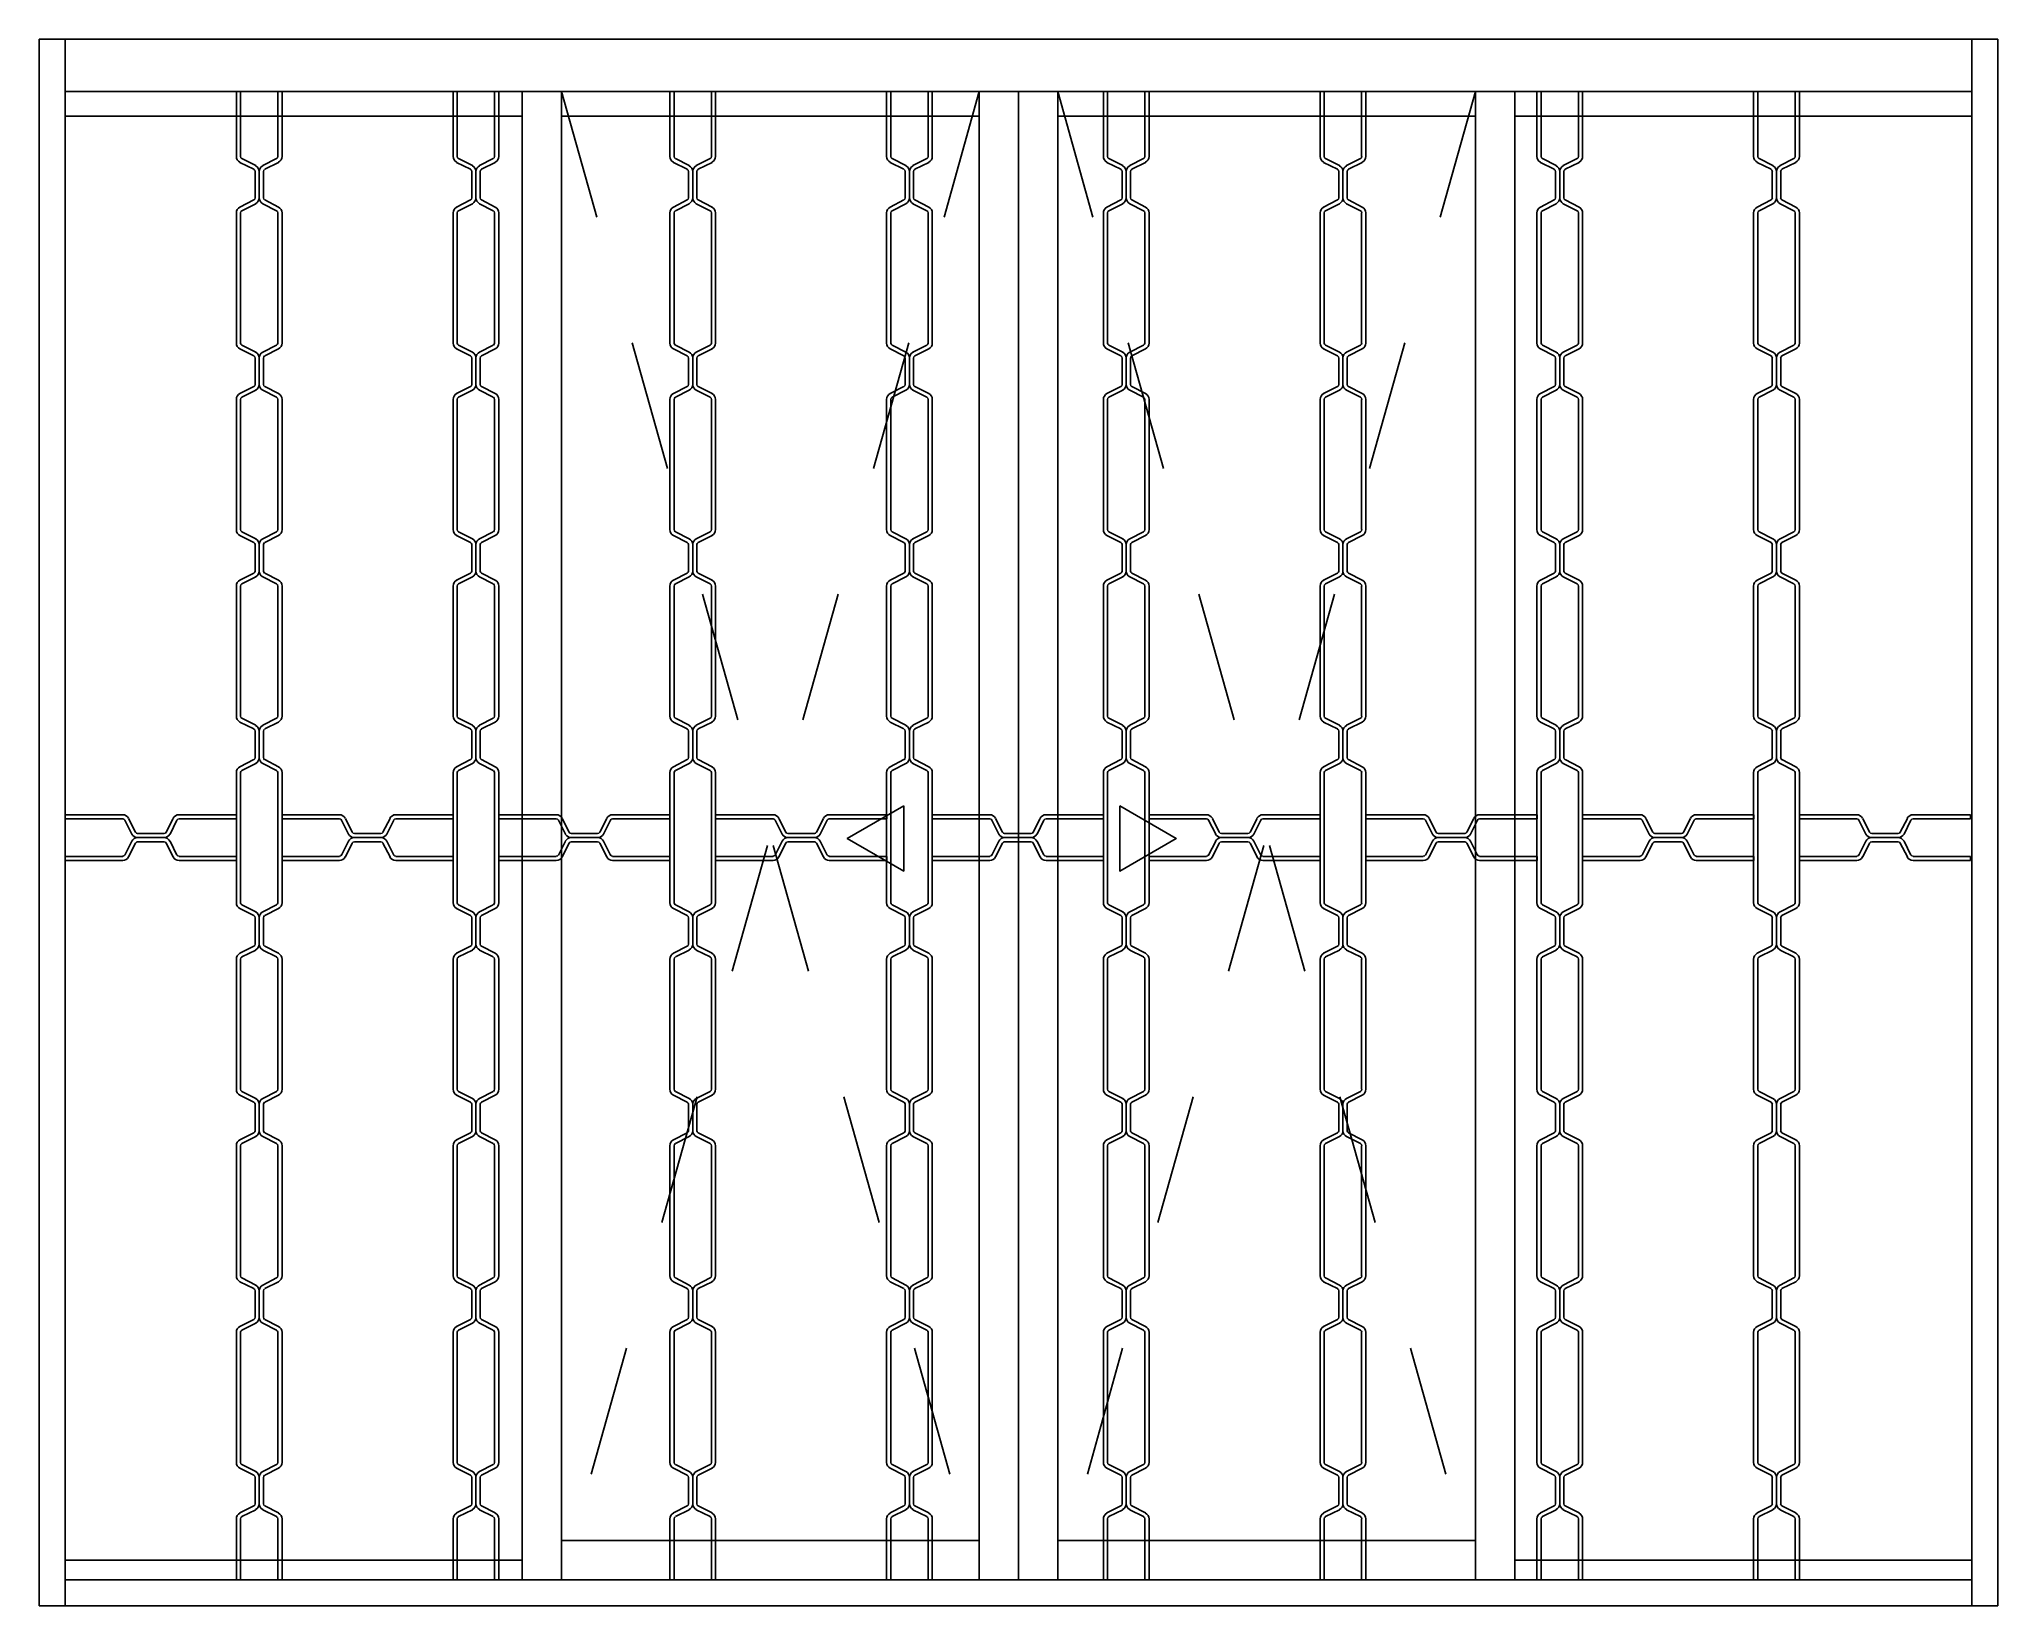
# Model space of a CAD drawing. Header units: millimetres. Extents: x 232.08 to 233.58, y 1281.78 to 1282.98.
import ezdxf

# ---------------------------------------------------------------- set-up
doc = ezdxf.new("R2010")
doc.units = ezdxf.units.MM
doc.header["$LTSCALE"] = 0.5
doc.linetypes.add('HIDDEN2', pattern=[0.1875, 0.125, -0.0625])
doc.layers.add('Gravia_Janelas', color=1, linetype='Continuous')
doc.layers.add('Gravia_Janelas_hidden2', color=1, linetype='HIDDEN2')

msp = doc.modelspace()

# ---------------------------------------------------------------- linework, layer by layer
at = {"layer": 'Gravia_Janelas', "color": 2}
for p, q in [((232.0801, 1282.9837), (232.0801, 1281.7837)), ((233.5801, 1282.9837), (232.0801, 1282.9837)), ((233.5801, 1281.7837), (233.5801, 1282.9837)), ((232.0801, 1281.7837), (233.5801, 1281.7837))]:
    msp.add_line(p, q, dxfattribs=at)
at = {"layer": 'Gravia_Janelas'}
for p, q in [((232.1001, 1282.9837), (232.1001, 1281.7837)), ((233.5601, 1281.7837), (233.5601, 1282.9837)), ((233.5601, 1282.9437), (232.1001, 1282.9437)), ((233.5601, 1282.9437), (232.1001, 1282.9437)), ((232.1001, 1282.7777), (232.1001, 1282.9437)), ((232.1001, 1282.3896), (232.1001, 1282.9437)), ((232.2311, 1282.8938), (232.2311, 1282.9437)), ((232.2311, 1282.9437), (232.2343, 1282.9437)), ((232.2343, 1282.9437), (232.2343, 1282.8938)), ((232.2481, 1282.9437), (232.2441, 1282.9437)), ((232.2629, 1282.9437), (232.2661, 1282.9437)), ((232.2629, 1282.8938), (232.2629, 1282.9437)), ((232.2661, 1282.9437), (232.2661, 1282.8938)), ((232.3941, 1282.9437), (232.3901, 1282.9437)), ((232.3971, 1282.8938), (232.3971, 1282.9437)), ((232.3971, 1282.9437), (232.4003, 1282.9437)), ((232.4003, 1282.9437), (232.4003, 1282.8938)), ((232.4289, 1282.9437), (232.4321, 1282.9437)), ((232.4289, 1282.8938), (232.4289, 1282.9437)), ((232.4321, 1282.9437), (232.4321, 1282.8938)), ((232.4501, 1282.9437), (232.4501, 1281.8037)), ((232.4801, 1282.9437), (232.4801, 1281.8037)), ((232.5631, 1282.8938), (232.5631, 1282.9437)), ((232.5631, 1282.9437), (232.5663, 1282.9437)), ((232.5663, 1282.9437), (232.5663, 1282.8938)), ((232.5949, 1282.9437), (232.5981, 1282.9437)), ((232.5949, 1282.8938), (232.5949, 1282.9437)), ((232.5981, 1282.9437), (232.5981, 1282.8938)), ((232.7291, 1282.8938), (232.7291, 1282.9437)), ((232.7291, 1282.9437), (232.7323, 1282.9437)), ((232.7323, 1282.9437), (232.7323, 1282.8938)), ((232.7609, 1282.9437), (232.7641, 1282.9437)), ((232.7609, 1282.8938), (232.7609, 1282.9437)), ((232.7641, 1282.9437), (232.7641, 1282.8938)), ((232.8001, 1282.9437), (232.8001, 1281.8037)), ((232.8301, 1282.9437), (232.8301, 1281.8037)), ((232.8601, 1282.9437), (232.8601, 1281.8037)), ((232.8951, 1282.8938), (232.8951, 1282.9437)), ((232.8951, 1282.9437), (232.8983, 1282.9437)), ((232.8983, 1282.9437), (232.8983, 1282.8938)), ((232.9269, 1282.9437), (232.9301, 1282.9437)), ((232.9269, 1282.8938), (232.9269, 1282.9437)), ((232.9301, 1282.9437), (232.9301, 1282.8938)), ((233.0611, 1282.8938), (233.0611, 1282.9437)), ((233.0611, 1282.9437), (233.0643, 1282.9437)), ((233.0643, 1282.9437), (233.0643, 1282.8938)), ((233.0929, 1282.9437), (233.0961, 1282.9437)), ((233.0929, 1282.8938), (233.0929, 1282.9437)), ((233.0961, 1282.9437), (233.0961, 1282.8938)), ((233.1801, 1282.9437), (233.1801, 1281.8037)), ((233.2101, 1282.9437), (233.2101, 1281.8037)), ((233.2271, 1282.8938), (233.2271, 1282.9437)), ((233.2271, 1282.9437), (233.2303, 1282.9437)), ((233.2303, 1282.9437), (233.2303, 1282.8938)), ((233.2589, 1282.9437), (233.2621, 1282.9437)), ((233.2589, 1282.8938), (233.2589, 1282.9437)), ((233.2621, 1282.9437), (233.2621, 1282.8938)), ((233.3931, 1282.8938), (233.3931, 1282.9437)), ((233.3931, 1282.9437), (233.3963, 1282.9437)), ((233.3963, 1282.9437), (233.3963, 1282.8938)), ((233.4249, 1282.9437), (233.4281, 1282.9437)), ((233.4249, 1282.8938), (233.4249, 1282.9437)), ((233.4281, 1282.9437), (233.4281, 1282.8938)), ((232.4501, 1282.9248), (232.1001, 1282.9248)), ((232.8001, 1282.9248), (232.4801, 1282.9248)), ((233.1801, 1282.9248), (232.8601, 1282.9248)), ((233.5601, 1282.9248), (233.2101, 1282.9248)), ((232.2353, 1282.8922), (232.2459, 1282.8868)), ((232.2513, 1282.8868), (232.2619, 1282.8922)), ((232.4013, 1282.8922), (232.4119, 1282.8868)), ((232.4173, 1282.8868), (232.4279, 1282.8922)), ((232.5673, 1282.8922), (232.5779, 1282.8868)), ((232.5833, 1282.8868), (232.5939, 1282.8922)), ((232.7333, 1282.8922), (232.7439, 1282.8868)), ((232.7493, 1282.8868), (232.7599, 1282.8922)), ((232.8993, 1282.8922), (232.9099, 1282.8868)), ((232.9153, 1282.8868), (232.9259, 1282.8922)), ((233.0653, 1282.8922), (233.0759, 1282.8868)), ((233.0813, 1282.8868), (233.0919, 1282.8922)), ((233.2313, 1282.8922), (233.2419, 1282.8868)), ((233.2473, 1282.8868), (233.2579, 1282.8922)), ((233.3973, 1282.8922), (233.4079, 1282.8868)), ((233.4133, 1282.8868), (233.4239, 1282.8922)), ((232.2444, 1282.884), (232.2338, 1282.8893)), ((232.2454, 1282.8621), (232.2454, 1282.8823)), ((232.2486, 1282.8621), (232.2486, 1282.8823)), ((232.2486, 1282.8823), (232.2486, 1282.8621)), ((232.2518, 1282.8823), (232.2518, 1282.8621)), ((232.2634, 1282.8893), (232.2528, 1282.884)), ((232.4104, 1282.884), (232.3998, 1282.8893)), ((232.4114, 1282.8621), (232.4114, 1282.8823)), ((232.4146, 1282.8621), (232.4146, 1282.8823)), ((232.4146, 1282.8823), (232.4146, 1282.8621)), ((232.4178, 1282.8823), (232.4178, 1282.8621)), ((232.4294, 1282.8893), (232.4188, 1282.884)), ((232.5764, 1282.884), (232.5658, 1282.8893)), ((232.5774, 1282.8621), (232.5774, 1282.8823)), ((232.5806, 1282.8621), (232.5806, 1282.8823)), ((232.5806, 1282.8823), (232.5806, 1282.8621)), ((232.5838, 1282.8823), (232.5838, 1282.8621)), ((232.5954, 1282.8893), (232.5848, 1282.884)), ((232.7424, 1282.884), (232.7318, 1282.8893)), ((232.7434, 1282.8621), (232.7434, 1282.8823)), ((232.7466, 1282.8621), (232.7466, 1282.8823)), ((232.7466, 1282.8823), (232.7466, 1282.8621)), ((232.7498, 1282.8823), (232.7498, 1282.8621)), ((232.7614, 1282.8893), (232.7508, 1282.884)), ((232.9084, 1282.884), (232.8978, 1282.8893)), ((232.9094, 1282.8621), (232.9094, 1282.8823)), ((232.9126, 1282.8621), (232.9126, 1282.8823)), ((232.9126, 1282.8823), (232.9126, 1282.8621)), ((232.9158, 1282.8823), (232.9158, 1282.8621)), ((232.9274, 1282.8893), (232.9168, 1282.884)), ((233.0744, 1282.884), (233.0638, 1282.8893)), ((233.0754, 1282.8621), (233.0754, 1282.8823)), ((233.0786, 1282.8621), (233.0786, 1282.8823)), ((233.0786, 1282.8823), (233.0786, 1282.8621)), ((233.0818, 1282.8823), (233.0818, 1282.8621)), ((233.0934, 1282.8893), (233.0828, 1282.884)), ((233.2404, 1282.884), (233.2298, 1282.8893)), ((233.2414, 1282.8621), (233.2414, 1282.8823)), ((233.2446, 1282.8621), (233.2446, 1282.8823)), ((233.2446, 1282.8823), (233.2446, 1282.8621)), ((233.2478, 1282.8823), (233.2478, 1282.8621)), ((233.2594, 1282.8893), (233.2488, 1282.884)), ((233.4064, 1282.884), (233.3958, 1282.8893)), ((233.4074, 1282.8621), (233.4074, 1282.8823)), ((233.4106, 1282.8621), (233.4106, 1282.8823)), ((233.4106, 1282.8823), (233.4106, 1282.8621)), ((233.4138, 1282.8823), (233.4138, 1282.8621)), ((233.4254, 1282.8893), (233.4148, 1282.884)), ((232.2338, 1282.8551), (232.2444, 1282.8605)), ((232.2528, 1282.8605), (232.2634, 1282.8551)), ((232.3998, 1282.8551), (232.4104, 1282.8605)), ((232.4188, 1282.8605), (232.4294, 1282.8551)), ((232.5658, 1282.8551), (232.5764, 1282.8605)), ((232.5848, 1282.8605), (232.5954, 1282.8551)), ((232.7318, 1282.8551), (232.7424, 1282.8605)), ((232.7508, 1282.8605), (232.7614, 1282.8551)), ((232.8978, 1282.8551), (232.9084, 1282.8605)), ((232.9168, 1282.8605), (232.9274, 1282.8551)), ((233.0638, 1282.8551), (233.0744, 1282.8605)), ((233.0828, 1282.8605), (233.0934, 1282.8551)), ((233.2298, 1282.8551), (233.2404, 1282.8605)), ((233.2488, 1282.8605), (233.2594, 1282.8551)), ((233.3958, 1282.8551), (233.4064, 1282.8605)), ((233.4148, 1282.8605), (233.4254, 1282.8551)), ((232.2311, 1282.7509), (232.2311, 1282.8506)), ((232.2343, 1282.8506), (232.2343, 1282.7509)), ((232.2459, 1282.8576), (232.2353, 1282.8523)), ((232.2619, 1282.8523), (232.2513, 1282.8576)), ((232.2629, 1282.7509), (232.2629, 1282.8506)), ((232.2661, 1282.8506), (232.2661, 1282.7509)), ((232.3971, 1282.7509), (232.3971, 1282.8506)), ((232.4003, 1282.8506), (232.4003, 1282.7509)), ((232.4119, 1282.8576), (232.4013, 1282.8523)), ((232.4279, 1282.8523), (232.4173, 1282.8576)), ((232.4289, 1282.7509), (232.4289, 1282.8506)), ((232.4321, 1282.8506), (232.4321, 1282.7509)), ((232.5631, 1282.7509), (232.5631, 1282.8506)), ((232.5663, 1282.8506), (232.5663, 1282.7509)), ((232.5779, 1282.8576), (232.5673, 1282.8523)), ((232.5939, 1282.8523), (232.5833, 1282.8576)), ((232.5949, 1282.7509), (232.5949, 1282.8506)), ((232.5981, 1282.8506), (232.5981, 1282.7509)), ((232.7291, 1282.7509), (232.7291, 1282.8506)), ((232.7323, 1282.8506), (232.7323, 1282.7509)), ((232.7439, 1282.8576), (232.7333, 1282.8523)), ((232.7599, 1282.8523), (232.7493, 1282.8576)), ((232.7609, 1282.7509), (232.7609, 1282.8506)), ((232.7641, 1282.8506), (232.7641, 1282.7509)), ((232.8951, 1282.7509), (232.8951, 1282.8506)), ((232.8983, 1282.8506), (232.8983, 1282.7509)), ((232.9099, 1282.8576), (232.8993, 1282.8523)), ((232.9259, 1282.8523), (232.9153, 1282.8576)), ((232.9269, 1282.7509), (232.9269, 1282.8506)), ((232.9301, 1282.8506), (232.9301, 1282.7509)), ((233.0611, 1282.7509), (233.0611, 1282.8506)), ((233.0643, 1282.8506), (233.0643, 1282.7509)), ((233.0759, 1282.8576), (233.0653, 1282.8523)), ((233.0919, 1282.8523), (233.0813, 1282.8576)), ((233.0929, 1282.7509), (233.0929, 1282.8506)), ((233.0961, 1282.8506), (233.0961, 1282.7509)), ((233.2271, 1282.7509), (233.2271, 1282.8506)), ((233.2303, 1282.8506), (233.2303, 1282.7509)), ((233.2419, 1282.8576), (233.2313, 1282.8523)), ((233.2579, 1282.8523), (233.2473, 1282.8576)), ((233.2589, 1282.7509), (233.2589, 1282.8506)), ((233.2621, 1282.8506), (233.2621, 1282.7509)), ((233.3931, 1282.7509), (233.3931, 1282.8506)), ((233.3963, 1282.8506), (233.3963, 1282.7509)), ((233.4079, 1282.8576), (233.3973, 1282.8523)), ((233.4239, 1282.8523), (233.4133, 1282.8576)), ((233.4249, 1282.7509), (233.4249, 1282.8506)), ((233.4281, 1282.8506), (233.4281, 1282.7509)), ((232.1001, 1282.7777), (232.1001, 1282.7737)), ((233.5601, 1282.7737), (233.5601, 1282.7777)), ((232.2444, 1282.7411), (232.2338, 1282.7464)), ((232.2353, 1282.7493), (232.2459, 1282.7439)), ((232.2513, 1282.7439), (232.2619, 1282.7493)), ((232.2634, 1282.7464), (232.2528, 1282.7411)), ((232.4104, 1282.7411), (232.3998, 1282.7464)), ((232.4013, 1282.7493), (232.4119, 1282.7439)), ((232.4173, 1282.7439), (232.4279, 1282.7493)), ((232.4294, 1282.7464), (232.4188, 1282.7411)), ((232.5764, 1282.7411), (232.5658, 1282.7464)), ((232.5673, 1282.7493), (232.5779, 1282.7439)), ((232.5833, 1282.7439), (232.5939, 1282.7493)), ((232.5954, 1282.7464), (232.5848, 1282.7411)), ((232.7424, 1282.7411), (232.7318, 1282.7464)), ((232.7333, 1282.7493), (232.7439, 1282.7439)), ((232.7493, 1282.7439), (232.7599, 1282.7493)), ((232.7614, 1282.7464), (232.7508, 1282.7411)), ((232.9084, 1282.7411), (232.8978, 1282.7464)), ((232.8993, 1282.7493), (232.9099, 1282.7439)), ((232.9153, 1282.7439), (232.9259, 1282.7493)), ((232.9274, 1282.7464), (232.9168, 1282.7411)), ((233.0744, 1282.7411), (233.0638, 1282.7464)), ((233.0653, 1282.7493), (233.0759, 1282.7439)), ((233.0813, 1282.7439), (233.0919, 1282.7493)), ((233.0934, 1282.7464), (233.0828, 1282.7411)), ((233.2404, 1282.7411), (233.2298, 1282.7464)), ((233.2313, 1282.7493), (233.2419, 1282.7439)), ((233.2473, 1282.7439), (233.2579, 1282.7493)), ((233.2594, 1282.7464), (233.2488, 1282.7411)), ((233.4064, 1282.7411), (233.3958, 1282.7464)), ((233.3973, 1282.7493), (233.4079, 1282.7439)), ((233.4133, 1282.7439), (233.4239, 1282.7493)), ((233.4254, 1282.7464), (233.4148, 1282.7411)), ((232.2454, 1282.7192), (232.2454, 1282.7394)), ((232.2486, 1282.7192), (232.2486, 1282.7394)), ((232.2486, 1282.7394), (232.2486, 1282.7192)), ((232.2518, 1282.7394), (232.2518, 1282.7192)), ((232.4114, 1282.7192), (232.4114, 1282.7394)), ((232.4146, 1282.7192), (232.4146, 1282.7394)), ((232.4146, 1282.7394), (232.4146, 1282.7192)), ((232.4178, 1282.7394), (232.4178, 1282.7192)), ((232.5774, 1282.7192), (232.5774, 1282.7394)), ((232.5806, 1282.7192), (232.5806, 1282.7394)), ((232.5806, 1282.7394), (232.5806, 1282.7192)), ((232.5838, 1282.7394), (232.5838, 1282.7192)), ((232.7434, 1282.7192), (232.7434, 1282.7394)), ((232.7466, 1282.7192), (232.7466, 1282.7394)), ((232.7466, 1282.7394), (232.7466, 1282.7192)), ((232.7498, 1282.7394), (232.7498, 1282.7192)), ((232.9094, 1282.7192), (232.9094, 1282.7394)), ((232.9126, 1282.7192), (232.9126, 1282.7394)), ((232.9126, 1282.7394), (232.9126, 1282.7192)), ((232.9158, 1282.7394), (232.9158, 1282.7192)), ((233.0754, 1282.7192), (233.0754, 1282.7394)), ((233.0786, 1282.7192), (233.0786, 1282.7394)), ((233.0786, 1282.7394), (233.0786, 1282.7192)), ((233.0818, 1282.7394), (233.0818, 1282.7192)), ((233.2414, 1282.7192), (233.2414, 1282.7394)), ((233.2446, 1282.7192), (233.2446, 1282.7394)), ((233.2446, 1282.7394), (233.2446, 1282.7192)), ((233.2478, 1282.7394), (233.2478, 1282.7192)), ((233.4074, 1282.7192), (233.4074, 1282.7394)), ((233.4106, 1282.7192), (233.4106, 1282.7394)), ((233.4106, 1282.7394), (233.4106, 1282.7192)), ((233.4138, 1282.7394), (233.4138, 1282.7192)), ((232.2338, 1282.7122), (232.2444, 1282.7176)), ((232.2459, 1282.7147), (232.2353, 1282.7094)), ((232.2619, 1282.7094), (232.2513, 1282.7147)), ((232.2528, 1282.7176), (232.2634, 1282.7122)), ((232.3998, 1282.7122), (232.4104, 1282.7176)), ((232.4119, 1282.7147), (232.4013, 1282.7094)), ((232.4279, 1282.7094), (232.4173, 1282.7147)), ((232.4188, 1282.7176), (232.4294, 1282.7122)), ((232.5658, 1282.7122), (232.5764, 1282.7176)), ((232.5779, 1282.7147), (232.5673, 1282.7094)), ((232.5939, 1282.7094), (232.5833, 1282.7147)), ((232.5848, 1282.7176), (232.5954, 1282.7122)), ((232.7318, 1282.7122), (232.7424, 1282.7176)), ((232.7439, 1282.7147), (232.7333, 1282.7094)), ((232.7599, 1282.7094), (232.7493, 1282.7147)), ((232.7508, 1282.7176), (232.7614, 1282.7122)), ((232.8978, 1282.7122), (232.9084, 1282.7176)), ((232.9099, 1282.7147), (232.8993, 1282.7094)), ((232.9259, 1282.7094), (232.9153, 1282.7147)), ((232.9168, 1282.7176), (232.9274, 1282.7122)), ((233.0638, 1282.7122), (233.0744, 1282.7176)), ((233.0759, 1282.7147), (233.0653, 1282.7094)), ((233.0919, 1282.7094), (233.0813, 1282.7147)), ((233.0828, 1282.7176), (233.0934, 1282.7122)), ((233.2298, 1282.7122), (233.2404, 1282.7176)), ((233.2419, 1282.7147), (233.2313, 1282.7094)), ((233.2579, 1282.7094), (233.2473, 1282.7147)), ((233.2488, 1282.7176), (233.2594, 1282.7122)), ((233.3958, 1282.7122), (233.4064, 1282.7176)), ((233.4079, 1282.7147), (233.3973, 1282.7094)), ((233.4239, 1282.7094), (233.4133, 1282.7147)), ((233.4148, 1282.7176), (233.4254, 1282.7122)), ((232.2311, 1282.608), (232.2311, 1282.7077)), ((232.2343, 1282.7077), (232.2343, 1282.608)), ((232.2629, 1282.608), (232.2629, 1282.7077)), ((232.2661, 1282.7077), (232.2661, 1282.608)), ((232.3971, 1282.608), (232.3971, 1282.7077)), ((232.4003, 1282.7077), (232.4003, 1282.608)), ((232.4289, 1282.608), (232.4289, 1282.7077)), ((232.4321, 1282.7077), (232.4321, 1282.608)), ((232.5631, 1282.608), (232.5631, 1282.7077)), ((232.5663, 1282.7077), (232.5663, 1282.608)), ((232.5949, 1282.608), (232.5949, 1282.7077)), ((232.5981, 1282.7077), (232.5981, 1282.608)), ((232.7291, 1282.608), (232.7291, 1282.7077)), ((232.7323, 1282.7077), (232.7323, 1282.608)), ((232.7609, 1282.608), (232.7609, 1282.7077)), ((232.7641, 1282.7077), (232.7641, 1282.608)), ((232.8951, 1282.608), (232.8951, 1282.7077)), ((232.8983, 1282.7077), (232.8983, 1282.608)), ((232.9269, 1282.608), (232.9269, 1282.7077)), ((232.9301, 1282.7077), (232.9301, 1282.608)), ((233.0611, 1282.608), (233.0611, 1282.7077)), ((233.0643, 1282.7077), (233.0643, 1282.608)), ((233.0929, 1282.608), (233.0929, 1282.7077)), ((233.0961, 1282.7077), (233.0961, 1282.608)), ((233.2271, 1282.608), (233.2271, 1282.7077)), ((233.2303, 1282.7077), (233.2303, 1282.608)), ((233.2589, 1282.608), (233.2589, 1282.7077)), ((233.2621, 1282.7077), (233.2621, 1282.608)), ((233.3931, 1282.608), (233.3931, 1282.7077)), ((233.3963, 1282.7077), (233.3963, 1282.608)), ((233.4249, 1282.608), (233.4249, 1282.7077)), ((233.4281, 1282.7077), (233.4281, 1282.608)), ((232.1001, 1282.6157), (232.1001, 1282.6117)), ((232.2353, 1282.6064), (232.2459, 1282.601)), ((232.2513, 1282.601), (232.2619, 1282.6064)), ((232.4013, 1282.6064), (232.4119, 1282.601)), ((232.4173, 1282.601), (232.4279, 1282.6064)), ((232.5673, 1282.6064), (232.5779, 1282.601)), ((232.5833, 1282.601), (232.5939, 1282.6064)), ((232.7333, 1282.6064), (232.7439, 1282.601)), ((232.7493, 1282.601), (232.7599, 1282.6064)), ((232.8993, 1282.6064), (232.9099, 1282.601)), ((232.9153, 1282.601), (232.9259, 1282.6064)), ((233.0653, 1282.6064), (233.0759, 1282.601)), ((233.0813, 1282.601), (233.0919, 1282.6064)), ((233.2313, 1282.6064), (233.2419, 1282.601)), ((233.2473, 1282.601), (233.2579, 1282.6064)), ((233.3973, 1282.6064), (233.4079, 1282.601)), ((233.4133, 1282.601), (233.4239, 1282.6064)), ((233.5601, 1282.6117), (233.5601, 1282.6157)), ((232.2444, 1282.5982), (232.2338, 1282.6035)), ((232.2454, 1282.5763), (232.2454, 1282.5965)), ((232.2486, 1282.5763), (232.2486, 1282.5965)), ((232.2486, 1282.5965), (232.2486, 1282.5763)), ((232.2518, 1282.5965), (232.2518, 1282.5763)), ((232.2634, 1282.6035), (232.2528, 1282.5982)), ((232.4104, 1282.5982), (232.3998, 1282.6035)), ((232.4114, 1282.5763), (232.4114, 1282.5965)), ((232.4146, 1282.5763), (232.4146, 1282.5965)), ((232.4146, 1282.5965), (232.4146, 1282.5763)), ((232.4178, 1282.5965), (232.4178, 1282.5763)), ((232.4294, 1282.6035), (232.4188, 1282.5982)), ((232.5764, 1282.5982), (232.5658, 1282.6035)), ((232.5774, 1282.5763), (232.5774, 1282.5965)), ((232.5806, 1282.5763), (232.5806, 1282.5965)), ((232.5806, 1282.5965), (232.5806, 1282.5763)), ((232.5838, 1282.5965), (232.5838, 1282.5763)), ((232.5954, 1282.6035), (232.5848, 1282.5982)), ((232.7424, 1282.5982), (232.7318, 1282.6035)), ((232.7434, 1282.5763), (232.7434, 1282.5965)), ((232.7466, 1282.5763), (232.7466, 1282.5965)), ((232.7466, 1282.5965), (232.7466, 1282.5763)), ((232.7498, 1282.5965), (232.7498, 1282.5763)), ((232.7614, 1282.6035), (232.7508, 1282.5982)), ((232.9084, 1282.5982), (232.8978, 1282.6035)), ((232.9094, 1282.5763), (232.9094, 1282.5965)), ((232.9126, 1282.5763), (232.9126, 1282.5965)), ((232.9126, 1282.5965), (232.9126, 1282.5763)), ((232.9158, 1282.5965), (232.9158, 1282.5763)), ((232.9274, 1282.6035), (232.9168, 1282.5982)), ((233.0744, 1282.5982), (233.0638, 1282.6035)), ((233.0754, 1282.5763), (233.0754, 1282.5965)), ((233.0786, 1282.5763), (233.0786, 1282.5965)), ((233.0786, 1282.5965), (233.0786, 1282.5763)), ((233.0818, 1282.5965), (233.0818, 1282.5763)), ((233.0934, 1282.6035), (233.0828, 1282.5982)), ((233.2404, 1282.5982), (233.2298, 1282.6035)), ((233.2414, 1282.5763), (233.2414, 1282.5965)), ((233.2446, 1282.5763), (233.2446, 1282.5965)), ((233.2446, 1282.5965), (233.2446, 1282.5763)), ((233.2478, 1282.5965), (233.2478, 1282.5763)), ((233.2594, 1282.6035), (233.2488, 1282.5982)), ((233.4064, 1282.5982), (233.3958, 1282.6035)), ((233.4074, 1282.5763), (233.4074, 1282.5965)), ((233.4106, 1282.5763), (233.4106, 1282.5965)), ((233.4106, 1282.5965), (233.4106, 1282.5763)), ((233.4138, 1282.5965), (233.4138, 1282.5763)), ((233.4254, 1282.6035), (233.4148, 1282.5982)), ((232.2311, 1282.4651), (232.2311, 1282.5648)), ((232.2338, 1282.5693), (232.2444, 1282.5747)), ((232.2343, 1282.5648), (232.2343, 1282.4651)), ((232.2459, 1282.5718), (232.2353, 1282.5665)), ((232.2619, 1282.5665), (232.2513, 1282.5718)), ((232.2528, 1282.5747), (232.2634, 1282.5693)), ((232.2629, 1282.4651), (232.2629, 1282.5648)), ((232.2661, 1282.5648), (232.2661, 1282.4651)), ((232.3971, 1282.4651), (232.3971, 1282.5648)), ((232.3998, 1282.5693), (232.4104, 1282.5747)), ((232.4003, 1282.5648), (232.4003, 1282.4651)), ((232.4119, 1282.5718), (232.4013, 1282.5665)), ((232.4279, 1282.5665), (232.4173, 1282.5718)), ((232.4188, 1282.5747), (232.4294, 1282.5693)), ((232.4289, 1282.4651), (232.4289, 1282.5648)), ((232.4321, 1282.5648), (232.4321, 1282.4651)), ((232.5631, 1282.4651), (232.5631, 1282.5648)), ((232.5658, 1282.5693), (232.5764, 1282.5747)), ((232.5663, 1282.5648), (232.5663, 1282.4651)), ((232.5779, 1282.5718), (232.5673, 1282.5665)), ((232.5939, 1282.5665), (232.5833, 1282.5718)), ((232.5848, 1282.5747), (232.5954, 1282.5693)), ((232.5949, 1282.4651), (232.5949, 1282.5648)), ((232.5981, 1282.5648), (232.5981, 1282.4651)), ((232.7291, 1282.4651), (232.7291, 1282.5648)), ((232.7318, 1282.5693), (232.7424, 1282.5747)), ((232.7323, 1282.5648), (232.7323, 1282.4651)), ((232.7439, 1282.5718), (232.7333, 1282.5665)), ((232.7599, 1282.5665), (232.7493, 1282.5718)), ((232.7508, 1282.5747), (232.7614, 1282.5693)), ((232.7609, 1282.4651), (232.7609, 1282.5648)), ((232.7641, 1282.5648), (232.7641, 1282.4651)), ((232.8951, 1282.4651), (232.8951, 1282.5648)), ((232.8978, 1282.5693), (232.9084, 1282.5747)), ((232.8983, 1282.5648), (232.8983, 1282.4651)), ((232.9099, 1282.5718), (232.8993, 1282.5665)), ((232.9259, 1282.5665), (232.9153, 1282.5718)), ((232.9168, 1282.5747), (232.9274, 1282.5693)), ((232.9269, 1282.4651), (232.9269, 1282.5648)), ((232.9301, 1282.5648), (232.9301, 1282.4651)), ((233.0611, 1282.4651), (233.0611, 1282.5648)), ((233.0638, 1282.5693), (233.0744, 1282.5747)), ((233.0643, 1282.5648), (233.0643, 1282.4651)), ((233.0759, 1282.5718), (233.0653, 1282.5665)), ((233.0919, 1282.5665), (233.0813, 1282.5718)), ((233.0828, 1282.5747), (233.0934, 1282.5693)), ((233.0929, 1282.4651), (233.0929, 1282.5648)), ((233.0961, 1282.5648), (233.0961, 1282.4651)), ((233.2271, 1282.4651), (233.2271, 1282.5648)), ((233.2298, 1282.5693), (233.2404, 1282.5747)), ((233.2303, 1282.5648), (233.2303, 1282.4651)), ((233.2419, 1282.5718), (233.2313, 1282.5665)), ((233.2579, 1282.5665), (233.2473, 1282.5718)), ((233.2488, 1282.5747), (233.2594, 1282.5693)), ((233.2589, 1282.4651), (233.2589, 1282.5648)), ((233.2621, 1282.5648), (233.2621, 1282.4651)), ((233.3931, 1282.4651), (233.3931, 1282.5648)), ((233.3958, 1282.5693), (233.4064, 1282.5747)), ((233.3963, 1282.5648), (233.3963, 1282.4651)), ((233.4079, 1282.5718), (233.3973, 1282.5665)), ((233.4239, 1282.5665), (233.4133, 1282.5718)), ((233.4148, 1282.5747), (233.4254, 1282.5693)), ((233.4249, 1282.4651), (233.4249, 1282.5648)), ((233.4281, 1282.5648), (233.4281, 1282.4651)), ((232.2444, 1282.4553), (232.2338, 1282.4606)), ((232.2353, 1282.4635), (232.2459, 1282.4581)), ((232.2513, 1282.4581), (232.2619, 1282.4635)), ((232.2634, 1282.4606), (232.2528, 1282.4553)), ((232.4104, 1282.4553), (232.3998, 1282.4606)), ((232.4013, 1282.4635), (232.4119, 1282.4581)), ((232.4173, 1282.4581), (232.4279, 1282.4635)), ((232.4294, 1282.4606), (232.4188, 1282.4553)), ((232.5764, 1282.4553), (232.5658, 1282.4606)), ((232.5673, 1282.4635), (232.5779, 1282.4581)), ((232.5833, 1282.4581), (232.5939, 1282.4635)), ((232.5954, 1282.4606), (232.5848, 1282.4553)), ((232.7424, 1282.4553), (232.7318, 1282.4606)), ((232.7333, 1282.4635), (232.7439, 1282.4581)), ((232.7493, 1282.4581), (232.7599, 1282.4635)), ((232.7614, 1282.4606), (232.7508, 1282.4553)), ((232.9084, 1282.4553), (232.8978, 1282.4606)), ((232.8993, 1282.4635), (232.9099, 1282.4581)), ((232.9153, 1282.4581), (232.9259, 1282.4635)), ((232.9274, 1282.4606), (232.9168, 1282.4553)), ((233.0744, 1282.4553), (233.0638, 1282.4606)), ((233.0653, 1282.4635), (233.0759, 1282.4581)), ((233.0813, 1282.4581), (233.0919, 1282.4635)), ((233.0934, 1282.4606), (233.0828, 1282.4553)), ((233.2404, 1282.4553), (233.2298, 1282.4606)), ((233.2313, 1282.4635), (233.2419, 1282.4581)), ((233.2473, 1282.4581), (233.2579, 1282.4635)), ((233.2594, 1282.4606), (233.2488, 1282.4553)), ((233.4064, 1282.4553), (233.3958, 1282.4606)), ((233.3973, 1282.4635), (233.4079, 1282.4581)), ((233.4133, 1282.4581), (233.4239, 1282.4635)), ((233.4254, 1282.4606), (233.4148, 1282.4553)), ((232.1001, 1282.4537), (232.1001, 1282.4497)), ((232.2454, 1282.4334), (232.2454, 1282.4536)), ((232.2486, 1282.4334), (232.2486, 1282.4536)), ((232.2486, 1282.4536), (232.2486, 1282.4334)), ((232.2518, 1282.4536), (232.2518, 1282.4334)), ((232.4114, 1282.4334), (232.4114, 1282.4536)), ((232.4146, 1282.4334), (232.4146, 1282.4536)), ((232.4146, 1282.4536), (232.4146, 1282.4334)), ((232.4178, 1282.4536), (232.4178, 1282.4334)), ((232.5774, 1282.4334), (232.5774, 1282.4536)), ((232.5806, 1282.4334), (232.5806, 1282.4536)), ((232.5806, 1282.4536), (232.5806, 1282.4334)), ((232.5838, 1282.4536), (232.5838, 1282.4334)), ((232.7434, 1282.4334), (232.7434, 1282.4536)), ((232.7466, 1282.4334), (232.7466, 1282.4536)), ((232.7466, 1282.4536), (232.7466, 1282.4334)), ((232.7498, 1282.4536), (232.7498, 1282.4334)), ((232.9094, 1282.4334), (232.9094, 1282.4536)), ((232.9126, 1282.4334), (232.9126, 1282.4536)), ((232.9126, 1282.4536), (232.9126, 1282.4334)), ((232.9158, 1282.4536), (232.9158, 1282.4334)), ((233.0754, 1282.4334), (233.0754, 1282.4536)), ((233.0786, 1282.4334), (233.0786, 1282.4536)), ((233.0786, 1282.4536), (233.0786, 1282.4334)), ((233.0818, 1282.4536), (233.0818, 1282.4334)), ((233.2414, 1282.4334), (233.2414, 1282.4536)), ((233.2446, 1282.4334), (233.2446, 1282.4536)), ((233.2446, 1282.4536), (233.2446, 1282.4334)), ((233.2478, 1282.4536), (233.2478, 1282.4334)), ((233.4074, 1282.4334), (233.4074, 1282.4536)), ((233.4106, 1282.4334), (233.4106, 1282.4536)), ((233.4106, 1282.4536), (233.4106, 1282.4334)), ((233.4138, 1282.4536), (233.4138, 1282.4334)), ((233.5601, 1282.4497), (233.5601, 1282.4537)), ((232.2338, 1282.4264), (232.2444, 1282.4318)), ((232.2459, 1282.4289), (232.2353, 1282.4236)), ((232.2619, 1282.4236), (232.2513, 1282.4289)), ((232.2528, 1282.4318), (232.2634, 1282.4264)), ((232.3998, 1282.4264), (232.4104, 1282.4318)), ((232.4119, 1282.4289), (232.4013, 1282.4236)), ((232.4279, 1282.4236), (232.4173, 1282.4289)), ((232.4188, 1282.4318), (232.4294, 1282.4264)), ((232.5658, 1282.4264), (232.5764, 1282.4318)), ((232.5779, 1282.4289), (232.5673, 1282.4236)), ((232.5939, 1282.4236), (232.5833, 1282.4289)), ((232.5848, 1282.4318), (232.5954, 1282.4264)), ((232.7318, 1282.4264), (232.7424, 1282.4318)), ((232.7439, 1282.4289), (232.7333, 1282.4236)), ((232.7599, 1282.4236), (232.7493, 1282.4289)), ((232.7508, 1282.4318), (232.7614, 1282.4264)), ((232.8978, 1282.4264), (232.9084, 1282.4318)), ((232.9099, 1282.4289), (232.8993, 1282.4236)), ((232.9259, 1282.4236), (232.9153, 1282.4289)), ((232.9168, 1282.4318), (232.9274, 1282.4264)), ((233.0638, 1282.4264), (233.0744, 1282.4318)), ((233.0759, 1282.4289), (233.0653, 1282.4236)), ((233.0919, 1282.4236), (233.0813, 1282.4289)), ((233.0828, 1282.4318), (233.0934, 1282.4264)), ((233.2298, 1282.4264), (233.2404, 1282.4318)), ((233.2419, 1282.4289), (233.2313, 1282.4236)), ((233.2579, 1282.4236), (233.2473, 1282.4289)), ((233.2488, 1282.4318), (233.2594, 1282.4264)), ((233.3958, 1282.4264), (233.4064, 1282.4318)), ((233.4079, 1282.4289), (233.3973, 1282.4236)), ((233.4239, 1282.4236), (233.4133, 1282.4289)), ((233.4148, 1282.4318), (233.4254, 1282.4264)), ((232.2311, 1282.3222), (232.2311, 1282.4219)), ((232.2343, 1282.4219), (232.2343, 1282.3222)), ((232.2629, 1282.3222), (232.2629, 1282.4219)), ((232.2661, 1282.4219), (232.2661, 1282.3222)), ((232.3971, 1282.3222), (232.3971, 1282.4219)), ((232.4003, 1282.4219), (232.4003, 1282.3222)), ((232.4289, 1282.3222), (232.4289, 1282.4219)), ((232.4321, 1282.4219), (232.4321, 1282.3222)), ((232.5631, 1282.3222), (232.5631, 1282.4219)), ((232.5663, 1282.4219), (232.5663, 1282.3222)), ((232.5949, 1282.3222), (232.5949, 1282.4219)), ((232.5981, 1282.4219), (232.5981, 1282.3222)), ((232.7291, 1282.3222), (232.7291, 1282.4219)), ((232.7323, 1282.4219), (232.7323, 1282.3222)), ((232.7609, 1282.3222), (232.7609, 1282.4219)), ((232.7641, 1282.4219), (232.7641, 1282.3222)), ((232.8951, 1282.3222), (232.8951, 1282.4219)), ((232.8983, 1282.4219), (232.8983, 1282.3222)), ((232.9269, 1282.3222), (232.9269, 1282.4219)), ((232.9301, 1282.4219), (232.9301, 1282.3222)), ((233.0611, 1282.3222), (233.0611, 1282.4219)), ((233.0643, 1282.4219), (233.0643, 1282.3222)), ((233.0929, 1282.3222), (233.0929, 1282.4219)), ((233.0961, 1282.4219), (233.0961, 1282.3222)), ((233.2271, 1282.3222), (233.2271, 1282.4219)), ((233.2303, 1282.4219), (233.2303, 1282.3222)), ((233.2589, 1282.3222), (233.2589, 1282.4219)), ((233.2621, 1282.4219), (233.2621, 1282.3222)), ((233.3931, 1282.3222), (233.3931, 1282.4219)), ((233.3963, 1282.4219), (233.3963, 1282.3222)), ((233.4249, 1282.3222), (233.4249, 1282.4219)), ((233.4281, 1282.4219), (233.4281, 1282.3222)), ((232.1001, 1282.3896), (232.1441, 1282.3896)), ((232.1001, 1282.3864), (232.1001, 1282.3896)), ((232.1441, 1282.3864), (232.1001, 1282.3864)), ((232.1511, 1282.3748), (232.1457, 1282.3854)), ((232.1486, 1282.3868), (232.1539, 1282.3762)), ((232.1774, 1282.3762), (232.1828, 1282.3868)), ((232.1856, 1282.3854), (232.1803, 1282.3748)), ((232.1872, 1282.3896), (232.2312, 1282.3896)), ((232.2312, 1282.3864), (232.1872, 1282.3864)), ((232.2312, 1282.3896), (232.2312, 1282.3864)), ((232.2661, 1282.3896), (232.3101, 1282.3896)), ((232.2661, 1282.3864), (232.2661, 1282.3896)), ((232.3101, 1282.3864), (232.2661, 1282.3864)), ((232.3171, 1282.3748), (232.3117, 1282.3854)), ((232.3146, 1282.3868), (232.3199, 1282.3762)), ((232.3434, 1282.3762), (232.3488, 1282.3868)), ((232.3516, 1282.3854), (232.3463, 1282.3748)), ((232.3532, 1282.3896), (232.3972, 1282.3896)), ((232.3972, 1282.3864), (232.3532, 1282.3864)), ((232.3972, 1282.3896), (232.3972, 1282.3864)), ((232.4321, 1282.3896), (232.4761, 1282.3896)), ((232.4321, 1282.3864), (232.4321, 1282.3896)), ((232.4761, 1282.3864), (232.4321, 1282.3864)), ((232.4831, 1282.3748), (232.4777, 1282.3854)), ((232.4806, 1282.3868), (232.4859, 1282.3762)), ((232.5094, 1282.3762), (232.5148, 1282.3868)), ((232.5176, 1282.3854), (232.5123, 1282.3748)), ((232.5192, 1282.3896), (232.5632, 1282.3896)), ((232.5632, 1282.3864), (232.5192, 1282.3864)), ((232.5632, 1282.3896), (232.5632, 1282.3864)), ((232.5981, 1282.3896), (232.6421, 1282.3896)), ((232.5981, 1282.3864), (232.5981, 1282.3896)), ((232.6421, 1282.3864), (232.5981, 1282.3864)), ((232.6491, 1282.3748), (232.6437, 1282.3854)), ((232.6466, 1282.3868), (232.6519, 1282.3762)), ((232.6754, 1282.3762), (232.6808, 1282.3868)), ((232.6836, 1282.3854), (232.6783, 1282.3748)), ((232.6852, 1282.3896), (232.7292, 1282.3896)), ((232.7292, 1282.3864), (232.6852, 1282.3864)), ((232.7292, 1282.3896), (232.7292, 1282.3864)), ((232.7641, 1282.3896), (232.8081, 1282.3896)), ((232.7641, 1282.3864), (232.7641, 1282.3896)), ((232.8081, 1282.3864), (232.7641, 1282.3864)), ((232.8151, 1282.3748), (232.8097, 1282.3854)), ((232.8126, 1282.3868), (232.8179, 1282.3762)), ((232.8414, 1282.3762), (232.8468, 1282.3868)), ((232.8496, 1282.3854), (232.8443, 1282.3748)), ((232.8512, 1282.3896), (232.8952, 1282.3896)), ((232.8952, 1282.3864), (232.8512, 1282.3864)), ((232.8952, 1282.3896), (232.8952, 1282.3864)), ((232.9301, 1282.3896), (232.9741, 1282.3896)), ((232.9301, 1282.3864), (232.9301, 1282.3896)), ((232.9741, 1282.3864), (232.9301, 1282.3864)), ((232.9811, 1282.3748), (232.9757, 1282.3854)), ((232.9786, 1282.3868), (232.9839, 1282.3762)), ((233.0074, 1282.3762), (233.0128, 1282.3868)), ((233.0156, 1282.3854), (233.0103, 1282.3748)), ((233.0172, 1282.3896), (233.0612, 1282.3896)), ((233.0612, 1282.3864), (233.0172, 1282.3864)), ((233.0612, 1282.3896), (233.0612, 1282.3864)), ((233.0961, 1282.3896), (233.1401, 1282.3896)), ((233.0961, 1282.3864), (233.0961, 1282.3896)), ((233.1401, 1282.3864), (233.0961, 1282.3864)), ((233.1471, 1282.3748), (233.1417, 1282.3854)), ((233.1446, 1282.3868), (233.1499, 1282.3762)), ((233.1734, 1282.3762), (233.1788, 1282.3868)), ((233.1816, 1282.3854), (233.1763, 1282.3748)), ((233.1832, 1282.3896), (233.2272, 1282.3896)), ((233.2272, 1282.3864), (233.1832, 1282.3864)), ((233.2272, 1282.3896), (233.2272, 1282.3864)), ((233.2621, 1282.3896), (233.3061, 1282.3896)), ((233.2621, 1282.3864), (233.2621, 1282.3896)), ((233.3061, 1282.3864), (233.2621, 1282.3864)), ((233.3131, 1282.3748), (233.3077, 1282.3854)), ((233.3106, 1282.3868), (233.3159, 1282.3762)), ((233.3394, 1282.3762), (233.3448, 1282.3868)), ((233.3476, 1282.3854), (233.3423, 1282.3748)), ((233.3492, 1282.3896), (233.3932, 1282.3896)), ((233.3932, 1282.3864), (233.3492, 1282.3864)), ((233.3932, 1282.3896), (233.3932, 1282.3864)), ((233.4281, 1282.3896), (233.4721, 1282.3896)), ((233.4281, 1282.3864), (233.4281, 1282.3896)), ((233.4721, 1282.3864), (233.4281, 1282.3864)), ((233.4791, 1282.3748), (233.4737, 1282.3854)), ((233.4766, 1282.3868), (233.4819, 1282.3762)), ((233.5054, 1282.3762), (233.5108, 1282.3868)), ((233.5136, 1282.3854), (233.5083, 1282.3748)), ((233.5152, 1282.3896), (233.5592, 1282.3896)), ((233.5592, 1282.3864), (233.5152, 1282.3864)), ((233.5592, 1282.3896), (233.5592, 1282.3864)), ((232.1457, 1282.3587), (232.1511, 1282.3693)), ((232.1539, 1282.3679), (232.1486, 1282.3573)), ((232.1555, 1282.3752), (232.1758, 1282.3752)), ((232.1758, 1282.3721), (232.1555, 1282.3721)), ((232.1555, 1282.3721), (232.1758, 1282.3721)), ((232.1758, 1282.3689), (232.1555, 1282.3689)), ((232.1828, 1282.3573), (232.1774, 1282.3679)), ((232.1803, 1282.3693), (232.1856, 1282.3587)), ((232.3117, 1282.3587), (232.3171, 1282.3693)), ((232.3199, 1282.3679), (232.3146, 1282.3573)), ((232.3215, 1282.3752), (232.3418, 1282.3752)), ((232.3418, 1282.3721), (232.3215, 1282.3721)), ((232.3215, 1282.3721), (232.3418, 1282.3721)), ((232.3418, 1282.3689), (232.3215, 1282.3689)), ((232.3488, 1282.3573), (232.3434, 1282.3679)), ((232.3463, 1282.3693), (232.3516, 1282.3587)), ((232.4777, 1282.3587), (232.4831, 1282.3693)), ((232.4859, 1282.3679), (232.4806, 1282.3573)), ((232.4875, 1282.3752), (232.5078, 1282.3752)), ((232.5078, 1282.3721), (232.4875, 1282.3721)), ((232.4875, 1282.3721), (232.5078, 1282.3721)), ((232.5078, 1282.3689), (232.4875, 1282.3689)), ((232.5148, 1282.3573), (232.5094, 1282.3679)), ((232.5123, 1282.3693), (232.5176, 1282.3587)), ((232.6437, 1282.3587), (232.6491, 1282.3693)), ((232.6519, 1282.3679), (232.6466, 1282.3573)), ((232.6535, 1282.3752), (232.6738, 1282.3752)), ((232.6738, 1282.3721), (232.6535, 1282.3721)), ((232.6535, 1282.3721), (232.6738, 1282.3721)), ((232.6738, 1282.3689), (232.6535, 1282.3689)), ((232.6808, 1282.3573), (232.6754, 1282.3679)), ((232.6783, 1282.3693), (232.6836, 1282.3587)), ((232.8097, 1282.3587), (232.8151, 1282.3693)), ((232.8179, 1282.3679), (232.8126, 1282.3573)), ((232.8195, 1282.3752), (232.8398, 1282.3752)), ((232.8398, 1282.3721), (232.8195, 1282.3721)), ((232.8195, 1282.3721), (232.8398, 1282.3721)), ((232.8398, 1282.3689), (232.8195, 1282.3689)), ((232.8468, 1282.3573), (232.8414, 1282.3679)), ((232.8443, 1282.3693), (232.8496, 1282.3587)), ((232.9757, 1282.3587), (232.9811, 1282.3693)), ((232.9839, 1282.3679), (232.9786, 1282.3573)), ((232.9855, 1282.3752), (233.0058, 1282.3752)), ((233.0058, 1282.3721), (232.9855, 1282.3721)), ((232.9855, 1282.3721), (233.0058, 1282.3721)), ((233.0058, 1282.3689), (232.9855, 1282.3689)), ((233.0128, 1282.3573), (233.0074, 1282.3679)), ((233.0103, 1282.3693), (233.0156, 1282.3587)), ((233.1417, 1282.3587), (233.1471, 1282.3693)), ((233.1499, 1282.3679), (233.1446, 1282.3573)), ((233.1515, 1282.3752), (233.1718, 1282.3752)), ((233.1718, 1282.3721), (233.1515, 1282.3721)), ((233.1515, 1282.3721), (233.1718, 1282.3721)), ((233.1718, 1282.3689), (233.1515, 1282.3689)), ((233.1788, 1282.3573), (233.1734, 1282.3679)), ((233.1763, 1282.3693), (233.1816, 1282.3587)), ((233.3077, 1282.3587), (233.3131, 1282.3693)), ((233.3159, 1282.3679), (233.3106, 1282.3573)), ((233.3175, 1282.3752), (233.3378, 1282.3752)), ((233.3378, 1282.3721), (233.3175, 1282.3721)), ((233.3175, 1282.3721), (233.3378, 1282.3721)), ((233.3378, 1282.3689), (233.3175, 1282.3689)), ((233.3448, 1282.3573), (233.3394, 1282.3679)), ((233.3423, 1282.3693), (233.3476, 1282.3587)), ((233.4737, 1282.3587), (233.4791, 1282.3693)), ((233.4819, 1282.3679), (233.4766, 1282.3573)), ((233.4835, 1282.3752), (233.5038, 1282.3752)), ((233.5038, 1282.3721), (233.4835, 1282.3721)), ((233.4835, 1282.3721), (233.5038, 1282.3721)), ((233.5038, 1282.3689), (233.4835, 1282.3689)), ((233.5108, 1282.3573), (233.5054, 1282.3679)), ((233.5083, 1282.3693), (233.5136, 1282.3587)), ((232.1001, 1282.3546), (232.1001, 1282.3577)), ((232.1001, 1282.3577), (232.1441, 1282.3577)), ((232.1441, 1282.3546), (232.1001, 1282.3546)), ((232.1872, 1282.3577), (232.2312, 1282.3577)), ((232.2312, 1282.3546), (232.1872, 1282.3546)), ((232.2312, 1282.3577), (232.2312, 1282.3546)), ((232.2661, 1282.3546), (232.2661, 1282.3577)), ((232.2661, 1282.3577), (232.3101, 1282.3577)), ((232.3101, 1282.3546), (232.2661, 1282.3546)), ((232.3532, 1282.3577), (232.3972, 1282.3577)), ((232.3972, 1282.3546), (232.3532, 1282.3546)), ((232.3972, 1282.3577), (232.3972, 1282.3546)), ((232.4321, 1282.3546), (232.4321, 1282.3577)), ((232.4321, 1282.3577), (232.4761, 1282.3577)), ((232.4761, 1282.3546), (232.4321, 1282.3546)), ((232.5192, 1282.3577), (232.5632, 1282.3577)), ((232.5632, 1282.3546), (232.5192, 1282.3546)), ((232.5632, 1282.3577), (232.5632, 1282.3546)), ((232.5981, 1282.3546), (232.5981, 1282.3577)), ((232.5981, 1282.3577), (232.6421, 1282.3577)), ((232.6421, 1282.3546), (232.5981, 1282.3546)), ((232.6852, 1282.3577), (232.7292, 1282.3577)), ((232.7292, 1282.3546), (232.6852, 1282.3546)), ((232.7292, 1282.3577), (232.7292, 1282.3546)), ((232.7641, 1282.3546), (232.7641, 1282.3577)), ((232.7641, 1282.3577), (232.8081, 1282.3577)), ((232.8081, 1282.3546), (232.7641, 1282.3546)), ((232.8512, 1282.3577), (232.8952, 1282.3577)), ((232.8952, 1282.3546), (232.8512, 1282.3546)), ((232.8952, 1282.3577), (232.8952, 1282.3546)), ((232.9301, 1282.3546), (232.9301, 1282.3577)), ((232.9301, 1282.3577), (232.9741, 1282.3577)), ((232.9741, 1282.3546), (232.9301, 1282.3546)), ((233.0172, 1282.3577), (233.0612, 1282.3577)), ((233.0612, 1282.3546), (233.0172, 1282.3546)), ((233.0612, 1282.3577), (233.0612, 1282.3546)), ((233.0961, 1282.3546), (233.0961, 1282.3577)), ((233.0961, 1282.3577), (233.1401, 1282.3577)), ((233.1401, 1282.3546), (233.0961, 1282.3546)), ((233.1832, 1282.3577), (233.2272, 1282.3577)), ((233.2272, 1282.3546), (233.1832, 1282.3546)), ((233.2272, 1282.3577), (233.2272, 1282.3546)), ((233.2621, 1282.3546), (233.2621, 1282.3577)), ((233.2621, 1282.3577), (233.3061, 1282.3577)), ((233.3061, 1282.3546), (233.2621, 1282.3546)), ((233.3492, 1282.3577), (233.3932, 1282.3577)), ((233.3932, 1282.3546), (233.3492, 1282.3546)), ((233.3932, 1282.3577), (233.3932, 1282.3546)), ((233.4281, 1282.3546), (233.4281, 1282.3577)), ((233.4281, 1282.3577), (233.4721, 1282.3577)), ((233.4721, 1282.3546), (233.4281, 1282.3546)), ((233.5152, 1282.3577), (233.5592, 1282.3577)), ((233.5592, 1282.3546), (233.5152, 1282.3546)), ((233.5592, 1282.3577), (233.5592, 1282.3546)), ((232.2353, 1282.3206), (232.2459, 1282.3152)), ((232.2513, 1282.3152), (232.2619, 1282.3206)), ((232.4013, 1282.3206), (232.4119, 1282.3152)), ((232.4173, 1282.3152), (232.4279, 1282.3206)), ((232.5673, 1282.3206), (232.5779, 1282.3152)), ((232.5833, 1282.3152), (232.5939, 1282.3206)), ((232.7333, 1282.3206), (232.7439, 1282.3152)), ((232.7493, 1282.3152), (232.7599, 1282.3206)), ((232.8993, 1282.3206), (232.9099, 1282.3152)), ((232.9153, 1282.3152), (232.9259, 1282.3206)), ((233.0653, 1282.3206), (233.0759, 1282.3152)), ((233.0813, 1282.3152), (233.0919, 1282.3206)), ((233.2313, 1282.3206), (233.2419, 1282.3152)), ((233.2473, 1282.3152), (233.2579, 1282.3206)), ((233.3973, 1282.3206), (233.4079, 1282.3152)), ((233.4133, 1282.3152), (233.4239, 1282.3206)), ((232.2444, 1282.3124), (232.2338, 1282.3177)), ((232.2454, 1282.2905), (232.2454, 1282.3107)), ((232.2486, 1282.2905), (232.2486, 1282.3107)), ((232.2486, 1282.3107), (232.2486, 1282.2905)), ((232.2518, 1282.3107), (232.2518, 1282.2905)), ((232.2634, 1282.3177), (232.2528, 1282.3124)), ((232.4104, 1282.3124), (232.3998, 1282.3177)), ((232.4114, 1282.2905), (232.4114, 1282.3107)), ((232.4146, 1282.2905), (232.4146, 1282.3107)), ((232.4146, 1282.3107), (232.4146, 1282.2905)), ((232.4178, 1282.3107), (232.4178, 1282.2905)), ((232.4294, 1282.3177), (232.4188, 1282.3124)), ((232.5764, 1282.3124), (232.5658, 1282.3177)), ((232.5774, 1282.2905), (232.5774, 1282.3107)), ((232.5806, 1282.2905), (232.5806, 1282.3107)), ((232.5806, 1282.3107), (232.5806, 1282.2905)), ((232.5838, 1282.3107), (232.5838, 1282.2905)), ((232.5954, 1282.3177), (232.5848, 1282.3124)), ((232.7424, 1282.3124), (232.7318, 1282.3177)), ((232.7434, 1282.2905), (232.7434, 1282.3107)), ((232.7466, 1282.2905), (232.7466, 1282.3107)), ((232.7466, 1282.3107), (232.7466, 1282.2905)), ((232.7498, 1282.3107), (232.7498, 1282.2905)), ((232.7614, 1282.3177), (232.7508, 1282.3124)), ((232.9084, 1282.3124), (232.8978, 1282.3177)), ((232.9094, 1282.2905), (232.9094, 1282.3107)), ((232.9126, 1282.2905), (232.9126, 1282.3107)), ((232.9126, 1282.3107), (232.9126, 1282.2905)), ((232.9158, 1282.3107), (232.9158, 1282.2905)), ((232.9274, 1282.3177), (232.9168, 1282.3124)), ((233.0744, 1282.3124), (233.0638, 1282.3177)), ((233.0754, 1282.2905), (233.0754, 1282.3107)), ((233.0786, 1282.2905), (233.0786, 1282.3107)), ((233.0786, 1282.3107), (233.0786, 1282.2905)), ((233.0818, 1282.3107), (233.0818, 1282.2905)), ((233.0934, 1282.3177), (233.0828, 1282.3124)), ((233.2404, 1282.3124), (233.2298, 1282.3177)), ((233.2414, 1282.2905), (233.2414, 1282.3107)), ((233.2446, 1282.2905), (233.2446, 1282.3107)), ((233.2446, 1282.3107), (233.2446, 1282.2905)), ((233.2478, 1282.3107), (233.2478, 1282.2905)), ((233.2594, 1282.3177), (233.2488, 1282.3124)), ((233.4064, 1282.3124), (233.3958, 1282.3177)), ((233.4074, 1282.2905), (233.4074, 1282.3107)), ((233.4106, 1282.2905), (233.4106, 1282.3107)), ((233.4106, 1282.3107), (233.4106, 1282.2905)), ((233.4138, 1282.3107), (233.4138, 1282.2905)), ((233.4254, 1282.3177), (233.4148, 1282.3124)), ((232.1001, 1282.2917), (232.1001, 1282.2877)), ((233.5601, 1282.2877), (233.5601, 1282.2917)), ((232.2311, 1282.1793), (232.2311, 1282.279)), ((232.2338, 1282.2835), (232.2444, 1282.2889)), ((232.2343, 1282.279), (232.2343, 1282.1793)), ((232.2459, 1282.286), (232.2353, 1282.2807)), ((232.2619, 1282.2807), (232.2513, 1282.286)), ((232.2528, 1282.2889), (232.2634, 1282.2835)), ((232.2629, 1282.1793), (232.2629, 1282.279)), ((232.2661, 1282.279), (232.2661, 1282.1793)), ((232.3971, 1282.1793), (232.3971, 1282.279)), ((232.3998, 1282.2835), (232.4104, 1282.2889)), ((232.4003, 1282.279), (232.4003, 1282.1793)), ((232.4119, 1282.286), (232.4013, 1282.2807)), ((232.4279, 1282.2807), (232.4173, 1282.286)), ((232.4188, 1282.2889), (232.4294, 1282.2835)), ((232.4289, 1282.1793), (232.4289, 1282.279)), ((232.4321, 1282.279), (232.4321, 1282.1793)), ((232.5631, 1282.1793), (232.5631, 1282.279)), ((232.5658, 1282.2835), (232.5764, 1282.2889)), ((232.5663, 1282.279), (232.5663, 1282.1793)), ((232.5779, 1282.286), (232.5673, 1282.2807)), ((232.5939, 1282.2807), (232.5833, 1282.286)), ((232.5848, 1282.2889), (232.5954, 1282.2835)), ((232.5949, 1282.1793), (232.5949, 1282.279)), ((232.5981, 1282.279), (232.5981, 1282.1793)), ((232.7291, 1282.1793), (232.7291, 1282.279)), ((232.7318, 1282.2835), (232.7424, 1282.2889)), ((232.7323, 1282.279), (232.7323, 1282.1793)), ((232.7439, 1282.286), (232.7333, 1282.2807)), ((232.7599, 1282.2807), (232.7493, 1282.286)), ((232.7508, 1282.2889), (232.7614, 1282.2835)), ((232.7609, 1282.1793), (232.7609, 1282.279)), ((232.7641, 1282.279), (232.7641, 1282.1793)), ((232.8951, 1282.1793), (232.8951, 1282.279)), ((232.8978, 1282.2835), (232.9084, 1282.2889)), ((232.8983, 1282.279), (232.8983, 1282.1793)), ((232.9099, 1282.286), (232.8993, 1282.2807)), ((232.9259, 1282.2807), (232.9153, 1282.286)), ((232.9168, 1282.2889), (232.9274, 1282.2835)), ((232.9269, 1282.1793), (232.9269, 1282.279)), ((232.9301, 1282.279), (232.9301, 1282.1793)), ((233.0611, 1282.1793), (233.0611, 1282.279)), ((233.0638, 1282.2835), (233.0744, 1282.2889)), ((233.0643, 1282.279), (233.0643, 1282.1793)), ((233.0759, 1282.286), (233.0653, 1282.2807)), ((233.0919, 1282.2807), (233.0813, 1282.286)), ((233.0828, 1282.2889), (233.0934, 1282.2835)), ((233.0929, 1282.1793), (233.0929, 1282.279)), ((233.0961, 1282.279), (233.0961, 1282.1793)), ((233.2271, 1282.1793), (233.2271, 1282.279)), ((233.2298, 1282.2835), (233.2404, 1282.2889)), ((233.2303, 1282.279), (233.2303, 1282.1793)), ((233.2419, 1282.286), (233.2313, 1282.2807)), ((233.2579, 1282.2807), (233.2473, 1282.286)), ((233.2488, 1282.2889), (233.2594, 1282.2835)), ((233.2589, 1282.1793), (233.2589, 1282.279)), ((233.2621, 1282.279), (233.2621, 1282.1793)), ((233.3931, 1282.1793), (233.3931, 1282.279)), ((233.3958, 1282.2835), (233.4064, 1282.2889)), ((233.3963, 1282.279), (233.3963, 1282.1793)), ((233.4079, 1282.286), (233.3973, 1282.2807)), ((233.4239, 1282.2807), (233.4133, 1282.286)), ((233.4148, 1282.2889), (233.4254, 1282.2835)), ((233.4249, 1282.1793), (233.4249, 1282.279)), ((233.4281, 1282.279), (233.4281, 1282.1793)), ((232.2444, 1282.1695), (232.2338, 1282.1748)), ((232.2353, 1282.1777), (232.2459, 1282.1723)), ((232.2513, 1282.1723), (232.2619, 1282.1777)), ((232.2634, 1282.1748), (232.2528, 1282.1695)), ((232.4104, 1282.1695), (232.3998, 1282.1748)), ((232.4013, 1282.1777), (232.4119, 1282.1723)), ((232.4173, 1282.1723), (232.4279, 1282.1777)), ((232.4294, 1282.1748), (232.4188, 1282.1695)), ((232.5764, 1282.1695), (232.5658, 1282.1748)), ((232.5673, 1282.1777), (232.5779, 1282.1723)), ((232.5833, 1282.1723), (232.5939, 1282.1777)), ((232.5954, 1282.1748), (232.5848, 1282.1695)), ((232.7424, 1282.1695), (232.7318, 1282.1748)), ((232.7333, 1282.1777), (232.7439, 1282.1723)), ((232.7493, 1282.1723), (232.7599, 1282.1777)), ((232.7614, 1282.1748), (232.7508, 1282.1695)), ((232.9084, 1282.1695), (232.8978, 1282.1748)), ((232.8993, 1282.1777), (232.9099, 1282.1723)), ((232.9153, 1282.1723), (232.9259, 1282.1777)), ((232.9274, 1282.1748), (232.9168, 1282.1695)), ((233.0744, 1282.1695), (233.0638, 1282.1748)), ((233.0653, 1282.1777), (233.0759, 1282.1723)), ((233.0813, 1282.1723), (233.0919, 1282.1777)), ((233.0934, 1282.1748), (233.0828, 1282.1695)), ((233.2404, 1282.1695), (233.2298, 1282.1748)), ((233.2313, 1282.1777), (233.2419, 1282.1723)), ((233.2473, 1282.1723), (233.2579, 1282.1777)), ((233.2594, 1282.1748), (233.2488, 1282.1695)), ((233.4064, 1282.1695), (233.3958, 1282.1748)), ((233.3973, 1282.1777), (233.4079, 1282.1723)), ((233.4133, 1282.1723), (233.4239, 1282.1777)), ((233.4254, 1282.1748), (233.4148, 1282.1695)), ((232.2454, 1282.1476), (232.2454, 1282.1678)), ((232.2486, 1282.1476), (232.2486, 1282.1678)), ((232.2486, 1282.1678), (232.2486, 1282.1476)), ((232.2518, 1282.1678), (232.2518, 1282.1476)), ((232.4114, 1282.1476), (232.4114, 1282.1678)), ((232.4146, 1282.1476), (232.4146, 1282.1678)), ((232.4146, 1282.1678), (232.4146, 1282.1476)), ((232.4178, 1282.1678), (232.4178, 1282.1476)), ((232.5774, 1282.1476), (232.5774, 1282.1678)), ((232.5806, 1282.1476), (232.5806, 1282.1678)), ((232.5806, 1282.1678), (232.5806, 1282.1476)), ((232.5838, 1282.1678), (232.5838, 1282.1476)), ((232.7434, 1282.1476), (232.7434, 1282.1678)), ((232.7466, 1282.1476), (232.7466, 1282.1678)), ((232.7466, 1282.1678), (232.7466, 1282.1476)), ((232.7498, 1282.1678), (232.7498, 1282.1476)), ((232.9094, 1282.1476), (232.9094, 1282.1678)), ((232.9126, 1282.1476), (232.9126, 1282.1678)), ((232.9126, 1282.1678), (232.9126, 1282.1476)), ((232.9158, 1282.1678), (232.9158, 1282.1476)), ((233.0754, 1282.1476), (233.0754, 1282.1678)), ((233.0786, 1282.1476), (233.0786, 1282.1678)), ((233.0786, 1282.1678), (233.0786, 1282.1476)), ((233.0818, 1282.1678), (233.0818, 1282.1476)), ((233.2414, 1282.1476), (233.2414, 1282.1678)), ((233.2446, 1282.1476), (233.2446, 1282.1678)), ((233.2446, 1282.1678), (233.2446, 1282.1476)), ((233.2478, 1282.1678), (233.2478, 1282.1476)), ((233.4074, 1282.1476), (233.4074, 1282.1678)), ((233.4106, 1282.1476), (233.4106, 1282.1678)), ((233.4106, 1282.1678), (233.4106, 1282.1476)), ((233.4138, 1282.1678), (233.4138, 1282.1476)), ((232.2338, 1282.1406), (232.2444, 1282.146)), ((232.2459, 1282.1431), (232.2353, 1282.1378)), ((232.2619, 1282.1378), (232.2513, 1282.1431)), ((232.2528, 1282.146), (232.2634, 1282.1406)), ((232.3998, 1282.1406), (232.4104, 1282.146)), ((232.4119, 1282.1431), (232.4013, 1282.1378)), ((232.4279, 1282.1378), (232.4173, 1282.1431)), ((232.4188, 1282.146), (232.4294, 1282.1406)), ((232.5658, 1282.1406), (232.5764, 1282.146)), ((232.5779, 1282.1431), (232.5673, 1282.1378)), ((232.5939, 1282.1378), (232.5833, 1282.1431)), ((232.5848, 1282.146), (232.5954, 1282.1406)), ((232.7318, 1282.1406), (232.7424, 1282.146)), ((232.7439, 1282.1431), (232.7333, 1282.1378)), ((232.7599, 1282.1378), (232.7493, 1282.1431)), ((232.7508, 1282.146), (232.7614, 1282.1406)), ((232.8978, 1282.1406), (232.9084, 1282.146)), ((232.9099, 1282.1431), (232.8993, 1282.1378)), ((232.9259, 1282.1378), (232.9153, 1282.1431)), ((232.9168, 1282.146), (232.9274, 1282.1406)), ((233.0638, 1282.1406), (233.0744, 1282.146)), ((233.0759, 1282.1431), (233.0653, 1282.1378)), ((233.0919, 1282.1378), (233.0813, 1282.1431)), ((233.0828, 1282.146), (233.0934, 1282.1406)), ((233.2298, 1282.1406), (233.2404, 1282.146)), ((233.2419, 1282.1431), (233.2313, 1282.1378)), ((233.2579, 1282.1378), (233.2473, 1282.1431)), ((233.2488, 1282.146), (233.2594, 1282.1406)), ((233.3958, 1282.1406), (233.4064, 1282.146)), ((233.4079, 1282.1431), (233.3973, 1282.1378)), ((233.4239, 1282.1378), (233.4133, 1282.1431)), ((233.4148, 1282.146), (233.4254, 1282.1406)), ((232.1001, 1282.1297), (232.1001, 1282.1257)), ((232.2311, 1282.0364), (232.2311, 1282.1361)), ((232.2343, 1282.1361), (232.2343, 1282.0364)), ((232.2629, 1282.0364), (232.2629, 1282.1361)), ((232.2661, 1282.1361), (232.2661, 1282.0364)), ((232.3971, 1282.0364), (232.3971, 1282.1361)), ((232.4003, 1282.1361), (232.4003, 1282.0364)), ((232.4289, 1282.0364), (232.4289, 1282.1361)), ((232.4321, 1282.1361), (232.4321, 1282.0364)), ((232.5631, 1282.0364), (232.5631, 1282.1361)), ((232.5663, 1282.1361), (232.5663, 1282.0364)), ((232.5949, 1282.0364), (232.5949, 1282.1361)), ((232.5981, 1282.1361), (232.5981, 1282.0364)), ((232.7291, 1282.0364), (232.7291, 1282.1361)), ((232.7323, 1282.1361), (232.7323, 1282.0364)), ((232.7609, 1282.0364), (232.7609, 1282.1361)), ((232.7641, 1282.1361), (232.7641, 1282.0364)), ((232.8951, 1282.0364), (232.8951, 1282.1361)), ((232.8983, 1282.1361), (232.8983, 1282.0364)), ((232.9269, 1282.0364), (232.9269, 1282.1361)), ((232.9301, 1282.1361), (232.9301, 1282.0364)), ((233.0611, 1282.0364), (233.0611, 1282.1361)), ((233.0643, 1282.1361), (233.0643, 1282.0364)), ((233.0929, 1282.0364), (233.0929, 1282.1361)), ((233.0961, 1282.1361), (233.0961, 1282.0364)), ((233.2271, 1282.0364), (233.2271, 1282.1361)), ((233.2303, 1282.1361), (233.2303, 1282.0364)), ((233.2589, 1282.0364), (233.2589, 1282.1361)), ((233.2621, 1282.1361), (233.2621, 1282.0364)), ((233.3931, 1282.0364), (233.3931, 1282.1361)), ((233.3963, 1282.1361), (233.3963, 1282.0364)), ((233.4249, 1282.0364), (233.4249, 1282.1361)), ((233.4281, 1282.1361), (233.4281, 1282.0364)), ((233.5601, 1282.1257), (233.5601, 1282.1297)), ((232.2444, 1282.0266), (232.2338, 1282.0319)), ((232.2353, 1282.0348), (232.2459, 1282.0294)), ((232.2454, 1282.0047), (232.2454, 1282.0249)), ((232.2486, 1282.0047), (232.2486, 1282.0249)), ((232.2486, 1282.0249), (232.2486, 1282.0047)), ((232.2513, 1282.0294), (232.2619, 1282.0348)), ((232.2518, 1282.0249), (232.2518, 1282.0047)), ((232.2634, 1282.0319), (232.2528, 1282.0266)), ((232.4104, 1282.0266), (232.3998, 1282.0319)), ((232.4013, 1282.0348), (232.4119, 1282.0294)), ((232.4114, 1282.0047), (232.4114, 1282.0249)), ((232.4146, 1282.0047), (232.4146, 1282.0249)), ((232.4146, 1282.0249), (232.4146, 1282.0047)), ((232.4173, 1282.0294), (232.4279, 1282.0348)), ((232.4178, 1282.0249), (232.4178, 1282.0047)), ((232.4294, 1282.0319), (232.4188, 1282.0266)), ((232.5764, 1282.0266), (232.5658, 1282.0319)), ((232.5673, 1282.0348), (232.5779, 1282.0294)), ((232.5774, 1282.0047), (232.5774, 1282.0249)), ((232.5806, 1282.0047), (232.5806, 1282.0249)), ((232.5806, 1282.0249), (232.5806, 1282.0047)), ((232.5833, 1282.0294), (232.5939, 1282.0348)), ((232.5838, 1282.0249), (232.5838, 1282.0047)), ((232.5954, 1282.0319), (232.5848, 1282.0266)), ((232.7424, 1282.0266), (232.7318, 1282.0319)), ((232.7333, 1282.0348), (232.7439, 1282.0294)), ((232.7434, 1282.0047), (232.7434, 1282.0249)), ((232.7466, 1282.0047), (232.7466, 1282.0249)), ((232.7466, 1282.0249), (232.7466, 1282.0047)), ((232.7493, 1282.0294), (232.7599, 1282.0348)), ((232.7498, 1282.0249), (232.7498, 1282.0047)), ((232.7614, 1282.0319), (232.7508, 1282.0266)), ((232.9084, 1282.0266), (232.8978, 1282.0319)), ((232.8993, 1282.0348), (232.9099, 1282.0294)), ((232.9094, 1282.0047), (232.9094, 1282.0249)), ((232.9126, 1282.0047), (232.9126, 1282.0249)), ((232.9126, 1282.0249), (232.9126, 1282.0047)), ((232.9153, 1282.0294), (232.9259, 1282.0348)), ((232.9158, 1282.0249), (232.9158, 1282.0047)), ((232.9274, 1282.0319), (232.9168, 1282.0266)), ((233.0744, 1282.0266), (233.0638, 1282.0319)), ((233.0653, 1282.0348), (233.0759, 1282.0294)), ((233.0754, 1282.0047), (233.0754, 1282.0249)), ((233.0786, 1282.0047), (233.0786, 1282.0249)), ((233.0786, 1282.0249), (233.0786, 1282.0047)), ((233.0813, 1282.0294), (233.0919, 1282.0348)), ((233.0818, 1282.0249), (233.0818, 1282.0047)), ((233.0934, 1282.0319), (233.0828, 1282.0266)), ((233.2404, 1282.0266), (233.2298, 1282.0319)), ((233.2313, 1282.0348), (233.2419, 1282.0294)), ((233.2414, 1282.0047), (233.2414, 1282.0249)), ((233.2446, 1282.0047), (233.2446, 1282.0249)), ((233.2446, 1282.0249), (233.2446, 1282.0047)), ((233.2473, 1282.0294), (233.2579, 1282.0348)), ((233.2478, 1282.0249), (233.2478, 1282.0047)), ((233.2594, 1282.0319), (233.2488, 1282.0266)), ((233.4064, 1282.0266), (233.3958, 1282.0319)), ((233.3973, 1282.0348), (233.4079, 1282.0294)), ((233.4074, 1282.0047), (233.4074, 1282.0249)), ((233.4106, 1282.0047), (233.4106, 1282.0249)), ((233.4106, 1282.0249), (233.4106, 1282.0047)), ((233.4133, 1282.0294), (233.4239, 1282.0348)), ((233.4138, 1282.0249), (233.4138, 1282.0047)), ((233.4254, 1282.0319), (233.4148, 1282.0266)), ((232.2311, 1281.8935), (232.2311, 1281.9932)), ((232.2338, 1281.9977), (232.2444, 1282.0031)), ((232.2343, 1281.9932), (232.2343, 1281.8935)), ((232.2459, 1282.0002), (232.2353, 1281.9949)), ((232.2619, 1281.9949), (232.2513, 1282.0002)), ((232.2528, 1282.0031), (232.2634, 1281.9977)), ((232.2629, 1281.8935), (232.2629, 1281.9932)), ((232.2661, 1281.9932), (232.2661, 1281.8935)), ((232.3971, 1281.8935), (232.3971, 1281.9932)), ((232.3998, 1281.9977), (232.4104, 1282.0031)), ((232.4003, 1281.9932), (232.4003, 1281.8935)), ((232.4119, 1282.0002), (232.4013, 1281.9949)), ((232.4279, 1281.9949), (232.4173, 1282.0002)), ((232.4188, 1282.0031), (232.4294, 1281.9977)), ((232.4289, 1281.8935), (232.4289, 1281.9932)), ((232.4321, 1281.9932), (232.4321, 1281.8935)), ((232.5631, 1281.8935), (232.5631, 1281.9932)), ((232.5658, 1281.9977), (232.5764, 1282.0031)), ((232.5663, 1281.9932), (232.5663, 1281.8935)), ((232.5779, 1282.0002), (232.5673, 1281.9949)), ((232.5939, 1281.9949), (232.5833, 1282.0002)), ((232.5848, 1282.0031), (232.5954, 1281.9977)), ((232.5949, 1281.8935), (232.5949, 1281.9932)), ((232.5981, 1281.9932), (232.5981, 1281.8935)), ((232.7291, 1281.8935), (232.7291, 1281.9932)), ((232.7318, 1281.9977), (232.7424, 1282.0031)), ((232.7323, 1281.9932), (232.7323, 1281.8935)), ((232.7439, 1282.0002), (232.7333, 1281.9949)), ((232.7599, 1281.9949), (232.7493, 1282.0002)), ((232.7508, 1282.0031), (232.7614, 1281.9977)), ((232.7609, 1281.8935), (232.7609, 1281.9932)), ((232.7641, 1281.9932), (232.7641, 1281.8935)), ((232.8951, 1281.8935), (232.8951, 1281.9932)), ((232.8978, 1281.9977), (232.9084, 1282.0031)), ((232.8983, 1281.9932), (232.8983, 1281.8935)), ((232.9099, 1282.0002), (232.8993, 1281.9949)), ((232.9259, 1281.9949), (232.9153, 1282.0002)), ((232.9168, 1282.0031), (232.9274, 1281.9977)), ((232.9269, 1281.8935), (232.9269, 1281.9932)), ((232.9301, 1281.9932), (232.9301, 1281.8935)), ((233.0611, 1281.8935), (233.0611, 1281.9932)), ((233.0638, 1281.9977), (233.0744, 1282.0031)), ((233.0643, 1281.9932), (233.0643, 1281.8935)), ((233.0759, 1282.0002), (233.0653, 1281.9949)), ((233.0919, 1281.9949), (233.0813, 1282.0002)), ((233.0828, 1282.0031), (233.0934, 1281.9977)), ((233.0929, 1281.8935), (233.0929, 1281.9932)), ((233.0961, 1281.9932), (233.0961, 1281.8935)), ((233.2271, 1281.8935), (233.2271, 1281.9932)), ((233.2298, 1281.9977), (233.2404, 1282.0031)), ((233.2303, 1281.9932), (233.2303, 1281.8935)), ((233.2419, 1282.0002), (233.2313, 1281.9949)), ((233.2579, 1281.9949), (233.2473, 1282.0002)), ((233.2488, 1282.0031), (233.2594, 1281.9977)), ((233.2589, 1281.8935), (233.2589, 1281.9932)), ((233.2621, 1281.9932), (233.2621, 1281.8935)), ((233.3931, 1281.8935), (233.3931, 1281.9932)), ((233.3958, 1281.9977), (233.4064, 1282.0031)), ((233.3963, 1281.9932), (233.3963, 1281.8935)), ((233.4079, 1282.0002), (233.3973, 1281.9949)), ((233.4239, 1281.9949), (233.4133, 1282.0002)), ((233.4148, 1282.0031), (233.4254, 1281.9977)), ((233.4249, 1281.8935), (233.4249, 1281.9932)), ((233.4281, 1281.9932), (233.4281, 1281.8935)), ((232.1001, 1281.9677), (232.1001, 1281.9637)), ((233.5601, 1281.9637), (233.5601, 1281.9677)), ((232.2444, 1281.8837), (232.2338, 1281.889)), ((232.2353, 1281.8919), (232.2459, 1281.8865)), ((232.2513, 1281.8865), (232.2619, 1281.8919)), ((232.2634, 1281.889), (232.2528, 1281.8837)), ((232.4104, 1281.8837), (232.3998, 1281.889)), ((232.4013, 1281.8919), (232.4119, 1281.8865)), ((232.4173, 1281.8865), (232.4279, 1281.8919)), ((232.4294, 1281.889), (232.4188, 1281.8837)), ((232.5764, 1281.8837), (232.5658, 1281.889)), ((232.5673, 1281.8919), (232.5779, 1281.8865)), ((232.5833, 1281.8865), (232.5939, 1281.8919)), ((232.5954, 1281.889), (232.5848, 1281.8837)), ((232.7424, 1281.8837), (232.7318, 1281.889)), ((232.7333, 1281.8919), (232.7439, 1281.8865)), ((232.7493, 1281.8865), (232.7599, 1281.8919)), ((232.7614, 1281.889), (232.7508, 1281.8837)), ((232.9084, 1281.8837), (232.8978, 1281.889)), ((232.8993, 1281.8919), (232.9099, 1281.8865)), ((232.9153, 1281.8865), (232.9259, 1281.8919)), ((232.9274, 1281.889), (232.9168, 1281.8837)), ((233.0744, 1281.8837), (233.0638, 1281.889)), ((233.0653, 1281.8919), (233.0759, 1281.8865)), ((233.0813, 1281.8865), (233.0919, 1281.8919)), ((233.0934, 1281.889), (233.0828, 1281.8837)), ((233.2404, 1281.8837), (233.2298, 1281.889)), ((233.2313, 1281.8919), (233.2419, 1281.8865)), ((233.2473, 1281.8865), (233.2579, 1281.8919)), ((233.2594, 1281.889), (233.2488, 1281.8837)), ((233.4064, 1281.8837), (233.3958, 1281.889)), ((233.3973, 1281.8919), (233.4079, 1281.8865)), ((233.4133, 1281.8865), (233.4239, 1281.8919)), ((233.4254, 1281.889), (233.4148, 1281.8837)), ((232.2454, 1281.8618), (232.2454, 1281.882)), ((232.2486, 1281.8618), (232.2486, 1281.882)), ((232.2486, 1281.882), (232.2486, 1281.8618)), ((232.2518, 1281.882), (232.2518, 1281.8618)), ((232.4114, 1281.8618), (232.4114, 1281.882)), ((232.4146, 1281.8618), (232.4146, 1281.882)), ((232.4146, 1281.882), (232.4146, 1281.8618)), ((232.4178, 1281.882), (232.4178, 1281.8618)), ((232.5774, 1281.8618), (232.5774, 1281.882)), ((232.5806, 1281.8618), (232.5806, 1281.882)), ((232.5806, 1281.882), (232.5806, 1281.8618)), ((232.5838, 1281.882), (232.5838, 1281.8618)), ((232.7434, 1281.8618), (232.7434, 1281.882)), ((232.7466, 1281.8618), (232.7466, 1281.882)), ((232.7466, 1281.882), (232.7466, 1281.8618)), ((232.7498, 1281.882), (232.7498, 1281.8618)), ((232.9094, 1281.8618), (232.9094, 1281.882)), ((232.9126, 1281.8618), (232.9126, 1281.882)), ((232.9126, 1281.882), (232.9126, 1281.8618)), ((232.9158, 1281.882), (232.9158, 1281.8618)), ((233.0754, 1281.8618), (233.0754, 1281.882)), ((233.0786, 1281.8618), (233.0786, 1281.882)), ((233.0786, 1281.882), (233.0786, 1281.8618)), ((233.0818, 1281.882), (233.0818, 1281.8618)), ((233.2414, 1281.8618), (233.2414, 1281.882)), ((233.2446, 1281.8618), (233.2446, 1281.882)), ((233.2446, 1281.882), (233.2446, 1281.8618)), ((233.2478, 1281.882), (233.2478, 1281.8618)), ((233.4074, 1281.8618), (233.4074, 1281.882)), ((233.4106, 1281.8618), (233.4106, 1281.882)), ((233.4106, 1281.882), (233.4106, 1281.8618)), ((233.4138, 1281.882), (233.4138, 1281.8618)), ((232.2338, 1281.8548), (232.2444, 1281.8602)), ((232.2459, 1281.8573), (232.2353, 1281.852)), ((232.2619, 1281.852), (232.2513, 1281.8573)), ((232.2528, 1281.8602), (232.2634, 1281.8548)), ((232.3998, 1281.8548), (232.4104, 1281.8602)), ((232.4119, 1281.8573), (232.4013, 1281.852)), ((232.4279, 1281.852), (232.4173, 1281.8573)), ((232.4188, 1281.8602), (232.4294, 1281.8548)), ((232.5658, 1281.8548), (232.5764, 1281.8602)), ((232.5779, 1281.8573), (232.5673, 1281.852)), ((232.5939, 1281.852), (232.5833, 1281.8573)), ((232.5848, 1281.8602), (232.5954, 1281.8548)), ((232.7318, 1281.8548), (232.7424, 1281.8602)), ((232.7439, 1281.8573), (232.7333, 1281.852)), ((232.7599, 1281.852), (232.7493, 1281.8573)), ((232.7508, 1281.8602), (232.7614, 1281.8548)), ((232.8978, 1281.8548), (232.9084, 1281.8602)), ((232.9099, 1281.8573), (232.8993, 1281.852)), ((232.9259, 1281.852), (232.9153, 1281.8573)), ((232.9168, 1281.8602), (232.9274, 1281.8548)), ((233.0638, 1281.8548), (233.0744, 1281.8602)), ((233.0759, 1281.8573), (233.0653, 1281.852)), ((233.0919, 1281.852), (233.0813, 1281.8573)), ((233.0828, 1281.8602), (233.0934, 1281.8548)), ((233.2298, 1281.8548), (233.2404, 1281.8602)), ((233.2419, 1281.8573), (233.2313, 1281.852)), ((233.2579, 1281.852), (233.2473, 1281.8573)), ((233.2488, 1281.8602), (233.2594, 1281.8548)), ((233.3958, 1281.8548), (233.4064, 1281.8602)), ((233.4079, 1281.8573), (233.3973, 1281.852)), ((233.4239, 1281.852), (233.4133, 1281.8573)), ((233.4148, 1281.8602), (233.4254, 1281.8548)), ((232.2311, 1281.8037), (232.2311, 1281.8503)), ((232.2343, 1281.8503), (232.2343, 1281.8037)), ((232.2629, 1281.8037), (232.2629, 1281.8503)), ((232.2661, 1281.8503), (232.2661, 1281.8037)), ((232.3971, 1281.8037), (232.3971, 1281.8503)), ((232.4003, 1281.8503), (232.4003, 1281.8037)), ((232.4289, 1281.8037), (232.4289, 1281.8503)), ((232.4321, 1281.8503), (232.4321, 1281.8037)), ((232.5631, 1281.8037), (232.5631, 1281.8503)), ((232.5663, 1281.8503), (232.5663, 1281.8037)), ((232.5949, 1281.8037), (232.5949, 1281.8503)), ((232.5981, 1281.8503), (232.5981, 1281.8037)), ((232.7291, 1281.8037), (232.7291, 1281.8503)), ((232.7323, 1281.8503), (232.7323, 1281.8037)), ((232.7609, 1281.8037), (232.7609, 1281.8503)), ((232.7641, 1281.8503), (232.7641, 1281.8037)), ((232.8951, 1281.8037), (232.8951, 1281.8503)), ((232.8983, 1281.8503), (232.8983, 1281.8037)), ((232.9269, 1281.8037), (232.9269, 1281.8503)), ((232.9301, 1281.8503), (232.9301, 1281.8037)), ((233.0611, 1281.8037), (233.0611, 1281.8503)), ((233.0643, 1281.8503), (233.0643, 1281.8037)), ((233.0929, 1281.8037), (233.0929, 1281.8503)), ((233.0961, 1281.8503), (233.0961, 1281.8037)), ((233.2271, 1281.8037), (233.2271, 1281.8503)), ((233.2303, 1281.8503), (233.2303, 1281.8037)), ((233.2589, 1281.8037), (233.2589, 1281.8503)), ((233.2621, 1281.8503), (233.2621, 1281.8037)), ((233.3931, 1281.8037), (233.3931, 1281.8503)), ((233.3963, 1281.8503), (233.3963, 1281.8037)), ((233.4249, 1281.8037), (233.4249, 1281.8503)), ((233.4281, 1281.8503), (233.4281, 1281.8037)), ((232.4801, 1281.8337), (232.8001, 1281.8337)), ((232.8601, 1281.8337), (233.1801, 1281.8337)), ((232.4501, 1281.8187), (232.1001, 1281.8187)), ((233.5601, 1281.8187), (233.2101, 1281.8187)), ((232.1001, 1281.8037), (233.5601, 1281.8037))]:
    msp.add_line(p, q, dxfattribs=at)
for points in [[(232.7422, 1282.3965), (232.7422, 1282.3465), (232.6989, 1282.3715)], [(232.9076, 1282.3965), (232.9076, 1282.3465), (232.9509, 1282.3715)]]:
    msp.add_lwpolyline(points, close=True, dxfattribs=at)
for centre, radius, start, end in [((232.2361, 1282.8938), 0.005, 180, 243.1476), ((232.2361, 1282.8938), 0.00182, 180, 243.1476), ((232.2611, 1282.8938), 0.00182, 296.8524, 0), ((232.2611, 1282.8938), 0.005, 296.8524, 0), ((232.4021, 1282.8938), 0.005, 180, 243.1476), ((232.4021, 1282.8938), 0.00182, 180, 243.1476), ((232.4271, 1282.8938), 0.00182, 296.8524, 0), ((232.4271, 1282.8938), 0.005, 296.8524, 0), ((232.5681, 1282.8938), 0.005, 180, 243.1476), ((232.5681, 1282.8938), 0.00182, 180, 243.1476), ((232.5931, 1282.8938), 0.00182, 296.8524, 0), ((232.5931, 1282.8938), 0.005, 296.8524, 0), ((232.7341, 1282.8938), 0.005, 180, 243.1476), ((232.7341, 1282.8938), 0.00182, 180, 243.1476), ((232.7591, 1282.8938), 0.00182, 296.8524, 0), ((232.7591, 1282.8938), 0.005, 296.8524, 0), ((232.9001, 1282.8938), 0.005, 180, 243.1476), ((232.9001, 1282.8938), 0.00182, 180, 243.1476), ((232.9251, 1282.8938), 0.00182, 296.8524, 0), ((232.9251, 1282.8938), 0.005, 296.8524, 0), ((233.0661, 1282.8938), 0.005, 180, 243.1476), ((233.0661, 1282.8938), 0.00182, 180, 243.1476), ((233.0911, 1282.8938), 0.00182, 296.8524, 0), ((233.0911, 1282.8938), 0.005, 296.8524, 0), ((233.2321, 1282.8938), 0.005, 180, 243.1476), ((233.2321, 1282.8938), 0.00182, 180, 243.1476), ((233.2571, 1282.8938), 0.00182, 296.8524, 0), ((233.2571, 1282.8938), 0.005, 296.8524, 0), ((233.3981, 1282.8938), 0.005, 180, 243.1476), ((233.3981, 1282.8938), 0.00182, 180, 243.1476), ((233.4231, 1282.8938), 0.00182, 296.8524, 0), ((233.4231, 1282.8938), 0.005, 296.8524, 0), ((232.2436, 1282.8823), 0.00182, 0, 63.1476), ((232.2436, 1282.8823), 0.005, 0, 63.1476), ((232.2536, 1282.8823), 0.005, 116.8524, 180), ((232.2536, 1282.8823), 0.00182, 116.8524, 180), ((232.4096, 1282.8823), 0.00182, 0, 63.1476), ((232.4096, 1282.8823), 0.005, 0, 63.1476), ((232.4196, 1282.8823), 0.005, 116.8524, 180), ((232.4196, 1282.8823), 0.00182, 116.8524, 180), ((232.5756, 1282.8823), 0.00182, 0, 63.1476), ((232.5756, 1282.8823), 0.005, 0, 63.1476), ((232.5856, 1282.8823), 0.005, 116.8524, 180), ((232.5856, 1282.8823), 0.00182, 116.8524, 180), ((232.7416, 1282.8823), 0.00182, 0, 63.1476), ((232.7416, 1282.8823), 0.005, 0, 63.1476), ((232.7516, 1282.8823), 0.005, 116.8524, 180), ((232.7516, 1282.8823), 0.00182, 116.8524, 180), ((232.9076, 1282.8823), 0.00182, 0, 63.1476), ((232.9076, 1282.8823), 0.005, 0, 63.1476), ((232.9176, 1282.8823), 0.005, 116.8524, 180), ((232.9176, 1282.8823), 0.00182, 116.8524, 180), ((233.0736, 1282.8823), 0.00182, 0, 63.1476), ((233.0736, 1282.8823), 0.005, 0, 63.1476), ((233.0836, 1282.8823), 0.005, 116.8524, 180), ((233.0836, 1282.8823), 0.00182, 116.8524, 180), ((233.2396, 1282.8823), 0.00182, 0, 63.1476), ((233.2396, 1282.8823), 0.005, 0, 63.1476), ((233.2496, 1282.8823), 0.005, 116.8524, 180), ((233.2496, 1282.8823), 0.00182, 116.8524, 180), ((233.4056, 1282.8823), 0.00182, 0, 63.1476), ((233.4056, 1282.8823), 0.005, 0, 63.1476), ((233.4156, 1282.8823), 0.005, 116.8524, 180), ((233.4156, 1282.8823), 0.00182, 116.8524, 180), ((232.2436, 1282.8621), 0.00182, 296.8524, 0), ((232.2436, 1282.8621), 0.005, 296.8524, 0), ((232.2536, 1282.8621), 0.005, 180, 243.1476), ((232.2536, 1282.8621), 0.00182, 180, 243.1476), ((232.4096, 1282.8621), 0.00182, 296.8524, 0), ((232.4096, 1282.8621), 0.005, 296.8524, 0), ((232.4196, 1282.8621), 0.005, 180, 243.1476), ((232.4196, 1282.8621), 0.00182, 180, 243.1476), ((232.5756, 1282.8621), 0.00182, 296.8524, 0), ((232.5756, 1282.8621), 0.005, 296.8524, 0), ((232.5856, 1282.8621), 0.005, 180, 243.1476), ((232.5856, 1282.8621), 0.00182, 180, 243.1476), ((232.7416, 1282.8621), 0.00182, 296.8524, 0), ((232.7416, 1282.8621), 0.005, 296.8524, 0), ((232.7516, 1282.8621), 0.005, 180, 243.1476), ((232.7516, 1282.8621), 0.00182, 180, 243.1476), ((232.9076, 1282.8621), 0.00182, 296.8524, 0), ((232.9076, 1282.8621), 0.005, 296.8524, 0), ((232.9176, 1282.8621), 0.005, 180, 243.1476), ((232.9176, 1282.8621), 0.00182, 180, 243.1476), ((233.0736, 1282.8621), 0.00182, 296.8524, 0), ((233.0736, 1282.8621), 0.005, 296.8524, 0), ((233.0836, 1282.8621), 0.005, 180, 243.1476), ((233.0836, 1282.8621), 0.00182, 180, 243.1476), ((233.2396, 1282.8621), 0.00182, 296.8524, 0), ((233.2396, 1282.8621), 0.005, 296.8524, 0), ((233.2496, 1282.8621), 0.005, 180, 243.1476), ((233.2496, 1282.8621), 0.00182, 180, 243.1476), ((233.4056, 1282.8621), 0.00182, 296.8524, 0), ((233.4056, 1282.8621), 0.005, 296.8524, 0), ((233.4156, 1282.8621), 0.005, 180, 243.1476), ((233.4156, 1282.8621), 0.00182, 180, 243.1476), ((232.2361, 1282.8506), 0.005, 116.8524, 180), ((232.2361, 1282.8506), 0.00182, 116.8524, 180), ((232.2611, 1282.8506), 0.00182, 0, 63.1476), ((232.2611, 1282.8506), 0.005, 0, 63.1476), ((232.4021, 1282.8506), 0.005, 116.8524, 180), ((232.4021, 1282.8506), 0.00182, 116.8524, 180), ((232.4271, 1282.8506), 0.00182, 0, 63.1476), ((232.4271, 1282.8506), 0.005, 0, 63.1476), ((232.5681, 1282.8506), 0.005, 116.8524, 180), ((232.5681, 1282.8506), 0.00182, 116.8524, 180), ((232.5931, 1282.8506), 0.00182, 0, 63.1476), ((232.5931, 1282.8506), 0.005, 0, 63.1476), ((232.7341, 1282.8506), 0.005, 116.8524, 180), ((232.7341, 1282.8506), 0.00182, 116.8524, 180), ((232.7591, 1282.8506), 0.00182, 0, 63.1476), ((232.7591, 1282.8506), 0.005, 0, 63.1476), ((232.9001, 1282.8506), 0.005, 116.8524, 180), ((232.9001, 1282.8506), 0.00182, 116.8524, 180), ((232.9251, 1282.8506), 0.00182, 0, 63.1476), ((232.9251, 1282.8506), 0.005, 0, 63.1476), ((233.0661, 1282.8506), 0.005, 116.8524, 180), ((233.0661, 1282.8506), 0.00182, 116.8524, 180), ((233.0911, 1282.8506), 0.00182, 0, 63.1476), ((233.0911, 1282.8506), 0.005, 0, 63.1476), ((233.2321, 1282.8506), 0.005, 116.8524, 180), ((233.2321, 1282.8506), 0.00182, 116.8524, 180), ((233.2571, 1282.8506), 0.00182, 0, 63.1476), ((233.2571, 1282.8506), 0.005, 0, 63.1476), ((233.3981, 1282.8506), 0.005, 116.8524, 180), ((233.3981, 1282.8506), 0.00182, 116.8524, 180), ((233.4231, 1282.8506), 0.00182, 0, 63.1476), ((233.4231, 1282.8506), 0.005, 0, 63.1476), ((232.2361, 1282.7509), 0.005, 180, 243.1476), ((232.2361, 1282.7509), 0.00182, 180, 243.1476), ((232.2436, 1282.7394), 0.00182, 0, 63.1476), ((232.2436, 1282.7394), 0.005, 0, 63.1476), ((232.2536, 1282.7394), 0.005, 116.8524, 180), ((232.2536, 1282.7394), 0.00182, 116.8524, 180), ((232.2611, 1282.7509), 0.00182, 296.8524, 0), ((232.2611, 1282.7509), 0.005, 296.8524, 0), ((232.4021, 1282.7509), 0.005, 180, 243.1476), ((232.4021, 1282.7509), 0.00182, 180, 243.1476), ((232.4096, 1282.7394), 0.00182, 0, 63.1476), ((232.4096, 1282.7394), 0.005, 0, 63.1476), ((232.4196, 1282.7394), 0.005, 116.8524, 180), ((232.4196, 1282.7394), 0.00182, 116.8524, 180), ((232.4271, 1282.7509), 0.00182, 296.8524, 0), ((232.4271, 1282.7509), 0.005, 296.8524, 0), ((232.5681, 1282.7509), 0.005, 180, 243.1476), ((232.5681, 1282.7509), 0.00182, 180, 243.1476), ((232.5756, 1282.7394), 0.00182, 0, 63.1476), ((232.5756, 1282.7394), 0.005, 0, 63.1476), ((232.5856, 1282.7394), 0.005, 116.8524, 180), ((232.5856, 1282.7394), 0.00182, 116.8524, 180), ((232.5931, 1282.7509), 0.00182, 296.8524, 0), ((232.5931, 1282.7509), 0.005, 296.8524, 0), ((232.7341, 1282.7509), 0.005, 180, 243.1476), ((232.7341, 1282.7509), 0.00182, 180, 243.1476), ((232.7416, 1282.7394), 0.00182, 0, 63.1476), ((232.7416, 1282.7394), 0.005, 0, 63.1476), ((232.7516, 1282.7394), 0.005, 116.8524, 180), ((232.7516, 1282.7394), 0.00182, 116.8524, 180), ((232.7591, 1282.7509), 0.00182, 296.8524, 0), ((232.7591, 1282.7509), 0.005, 296.8524, 0), ((232.9001, 1282.7509), 0.005, 180, 243.1476), ((232.9001, 1282.7509), 0.00182, 180, 243.1476), ((232.9076, 1282.7394), 0.00182, 0, 63.1476), ((232.9076, 1282.7394), 0.005, 0, 63.1476), ((232.9176, 1282.7394), 0.005, 116.8524, 180), ((232.9176, 1282.7394), 0.00182, 116.8524, 180), ((232.9251, 1282.7509), 0.00182, 296.8524, 0), ((232.9251, 1282.7509), 0.005, 296.8524, 0), ((233.0661, 1282.7509), 0.005, 180, 243.1476), ((233.0661, 1282.7509), 0.00182, 180, 243.1476), ((233.0736, 1282.7394), 0.00182, 0, 63.1476), ((233.0736, 1282.7394), 0.005, 0, 63.1476), ((233.0836, 1282.7394), 0.005, 116.8524, 180), ((233.0836, 1282.7394), 0.00182, 116.8524, 180), ((233.0911, 1282.7509), 0.00182, 296.8524, 0), ((233.0911, 1282.7509), 0.005, 296.8524, 0), ((233.2321, 1282.7509), 0.005, 180, 243.1476), ((233.2321, 1282.7509), 0.00182, 180, 243.1476), ((233.2396, 1282.7394), 0.00182, 0, 63.1476), ((233.2396, 1282.7394), 0.005, 0, 63.1476), ((233.2496, 1282.7394), 0.005, 116.8524, 180), ((233.2496, 1282.7394), 0.00182, 116.8524, 180), ((233.2571, 1282.7509), 0.00182, 296.8524, 0), ((233.2571, 1282.7509), 0.005, 296.8524, 0), ((233.3981, 1282.7509), 0.005, 180, 243.1476), ((233.3981, 1282.7509), 0.00182, 180, 243.1476), ((233.4056, 1282.7394), 0.00182, 0, 63.1476), ((233.4056, 1282.7394), 0.005, 0, 63.1476), ((233.4156, 1282.7394), 0.005, 116.8524, 180), ((233.4156, 1282.7394), 0.00182, 116.8524, 180), ((233.4231, 1282.7509), 0.00182, 296.8524, 0), ((233.4231, 1282.7509), 0.005, 296.8524, 0), ((232.2361, 1282.7077), 0.005, 116.8524, 180), ((232.2436, 1282.7192), 0.00182, 296.8524, 0), ((232.2436, 1282.7192), 0.005, 296.8524, 0), ((232.2536, 1282.7192), 0.005, 180, 243.1476), ((232.2536, 1282.7192), 0.00182, 180, 243.1476), ((232.2611, 1282.7077), 0.005, 0, 63.1476), ((232.4021, 1282.7077), 0.005, 116.8524, 180), ((232.4096, 1282.7192), 0.00182, 296.8524, 0), ((232.4096, 1282.7192), 0.005, 296.8524, 0), ((232.4196, 1282.7192), 0.005, 180, 243.1476), ((232.4196, 1282.7192), 0.00182, 180, 243.1476), ((232.4271, 1282.7077), 0.005, 0, 63.1476), ((232.5681, 1282.7077), 0.005, 116.8524, 180), ((232.5756, 1282.7192), 0.00182, 296.8524, 0), ((232.5756, 1282.7192), 0.005, 296.8524, 0), ((232.5856, 1282.7192), 0.005, 180, 243.1476), ((232.5856, 1282.7192), 0.00182, 180, 243.1476), ((232.5931, 1282.7077), 0.005, 0, 63.1476), ((232.7341, 1282.7077), 0.005, 116.8524, 180), ((232.7416, 1282.7192), 0.00182, 296.8524, 0), ((232.7416, 1282.7192), 0.005, 296.8524, 0), ((232.7516, 1282.7192), 0.005, 180, 243.1476), ((232.7516, 1282.7192), 0.00182, 180, 243.1476), ((232.7591, 1282.7077), 0.005, 0, 63.1476), ((232.9001, 1282.7077), 0.005, 116.8524, 180), ((232.9076, 1282.7192), 0.00182, 296.8524, 0), ((232.9076, 1282.7192), 0.005, 296.8524, 0), ((232.9176, 1282.7192), 0.005, 180, 243.1476), ((232.9176, 1282.7192), 0.00182, 180, 243.1476), ((232.9251, 1282.7077), 0.005, 0, 63.1476), ((233.0661, 1282.7077), 0.005, 116.8524, 180), ((233.0736, 1282.7192), 0.00182, 296.8524, 0), ((233.0736, 1282.7192), 0.005, 296.8524, 0), ((233.0836, 1282.7192), 0.005, 180, 243.1476), ((233.0836, 1282.7192), 0.00182, 180, 243.1476), ((233.0911, 1282.7077), 0.005, 0, 63.1476), ((233.2321, 1282.7077), 0.005, 116.8524, 180), ((233.2396, 1282.7192), 0.00182, 296.8524, 0), ((233.2396, 1282.7192), 0.005, 296.8524, 0), ((233.2496, 1282.7192), 0.005, 180, 243.1476), ((233.2496, 1282.7192), 0.00182, 180, 243.1476), ((233.2571, 1282.7077), 0.005, 0, 63.1476), ((233.3981, 1282.7077), 0.005, 116.8524, 180), ((233.4056, 1282.7192), 0.00182, 296.8524, 0), ((233.4056, 1282.7192), 0.005, 296.8524, 0), ((233.4156, 1282.7192), 0.005, 180, 243.1476), ((233.4156, 1282.7192), 0.00182, 180, 243.1476), ((233.4231, 1282.7077), 0.005, 0, 63.1476), ((232.2361, 1282.7077), 0.00182, 116.8524, 180), ((232.2611, 1282.7077), 0.00182, 0, 63.1476), ((232.4021, 1282.7077), 0.00182, 116.8524, 180), ((232.4271, 1282.7077), 0.00182, 0, 63.1476), ((232.5681, 1282.7077), 0.00182, 116.8524, 180), ((232.5931, 1282.7077), 0.00182, 0, 63.1476), ((232.7341, 1282.7077), 0.00182, 116.8524, 180), ((232.7591, 1282.7077), 0.00182, 0, 63.1476), ((232.9001, 1282.7077), 0.00182, 116.8524, 180), ((232.9251, 1282.7077), 0.00182, 0, 63.1476), ((233.0661, 1282.7077), 0.00182, 116.8524, 180), ((233.0911, 1282.7077), 0.00182, 0, 63.1476), ((233.2321, 1282.7077), 0.00182, 116.8524, 180), ((233.2571, 1282.7077), 0.00182, 0, 63.1476), ((233.3981, 1282.7077), 0.00182, 116.8524, 180), ((233.4231, 1282.7077), 0.00182, 0, 63.1476), ((232.2361, 1282.608), 0.005, 180, 243.1476), ((232.2361, 1282.608), 0.00182, 180, 243.1476), ((232.2611, 1282.608), 0.00182, 296.8524, 0), ((232.2611, 1282.608), 0.005, 296.8524, 0), ((232.4021, 1282.608), 0.005, 180, 243.1476), ((232.4021, 1282.608), 0.00182, 180, 243.1476), ((232.4271, 1282.608), 0.00182, 296.8524, 0), ((232.4271, 1282.608), 0.005, 296.8524, 0), ((232.5681, 1282.608), 0.005, 180, 243.1476), ((232.5681, 1282.608), 0.00182, 180, 243.1476), ((232.5931, 1282.608), 0.00182, 296.8524, 0), ((232.5931, 1282.608), 0.005, 296.8524, 0), ((232.7341, 1282.608), 0.005, 180, 243.1476), ((232.7341, 1282.608), 0.00182, 180, 243.1476), ((232.7591, 1282.608), 0.00182, 296.8524, 0), ((232.7591, 1282.608), 0.005, 296.8524, 0), ((232.9001, 1282.608), 0.005, 180, 243.1476), ((232.9001, 1282.608), 0.00182, 180, 243.1476), ((232.9251, 1282.608), 0.00182, 296.8524, 0), ((232.9251, 1282.608), 0.005, 296.8524, 0), ((233.0661, 1282.608), 0.005, 180, 243.1476), ((233.0661, 1282.608), 0.00182, 180, 243.1476), ((233.0911, 1282.608), 0.00182, 296.8524, 0), ((233.0911, 1282.608), 0.005, 296.8524, 0), ((233.2321, 1282.608), 0.005, 180, 243.1476), ((233.2321, 1282.608), 0.00182, 180, 243.1476), ((233.2571, 1282.608), 0.00182, 296.8524, 0), ((233.2571, 1282.608), 0.005, 296.8524, 0), ((233.3981, 1282.608), 0.005, 180, 243.1476), ((233.3981, 1282.608), 0.00182, 180, 243.1476), ((233.4231, 1282.608), 0.00182, 296.8524, 0), ((233.4231, 1282.608), 0.005, 296.8524, 0), ((232.2436, 1282.5965), 0.00182, 0, 63.1476), ((232.2436, 1282.5965), 0.005, 0, 63.1476), ((232.2536, 1282.5965), 0.005, 116.8524, 180), ((232.2536, 1282.5965), 0.00182, 116.8524, 180), ((232.4096, 1282.5965), 0.00182, 0, 63.1476), ((232.4096, 1282.5965), 0.005, 0, 63.1476), ((232.4196, 1282.5965), 0.005, 116.8524, 180), ((232.4196, 1282.5965), 0.00182, 116.8524, 180), ((232.5756, 1282.5965), 0.00182, 0, 63.1476), ((232.5756, 1282.5965), 0.005, 0, 63.1476), ((232.5856, 1282.5965), 0.005, 116.8524, 180), ((232.5856, 1282.5965), 0.00182, 116.8524, 180), ((232.7416, 1282.5965), 0.00182, 0, 63.1476), ((232.7416, 1282.5965), 0.005, 0, 63.1476), ((232.7516, 1282.5965), 0.005, 116.8524, 180), ((232.7516, 1282.5965), 0.00182, 116.8524, 180), ((232.9076, 1282.5965), 0.00182, 0, 63.1476), ((232.9076, 1282.5965), 0.005, 0, 63.1476), ((232.9176, 1282.5965), 0.005, 116.8524, 180), ((232.9176, 1282.5965), 0.00182, 116.8524, 180), ((233.0736, 1282.5965), 0.00182, 0, 63.1476), ((233.0736, 1282.5965), 0.005, 0, 63.1476), ((233.0836, 1282.5965), 0.005, 116.8524, 180), ((233.0836, 1282.5965), 0.00182, 116.8524, 180), ((233.2396, 1282.5965), 0.00182, 0, 63.1476), ((233.2396, 1282.5965), 0.005, 0, 63.1476), ((233.2496, 1282.5965), 0.005, 116.8524, 180), ((233.2496, 1282.5965), 0.00182, 116.8524, 180), ((233.4056, 1282.5965), 0.00182, 0, 63.1476), ((233.4056, 1282.5965), 0.005, 0, 63.1476), ((233.4156, 1282.5965), 0.005, 116.8524, 180), ((233.4156, 1282.5965), 0.00182, 116.8524, 180), ((232.2436, 1282.5763), 0.00182, 296.8524, 0), ((232.2436, 1282.5763), 0.005, 296.8524, 0), ((232.2536, 1282.5763), 0.005, 180, 243.1476), ((232.2536, 1282.5763), 0.00182, 180, 243.1476), ((232.4096, 1282.5763), 0.00182, 296.8524, 0), ((232.4096, 1282.5763), 0.005, 296.8524, 0), ((232.4196, 1282.5763), 0.005, 180, 243.1476), ((232.4196, 1282.5763), 0.00182, 180, 243.1476), ((232.5756, 1282.5763), 0.00182, 296.8524, 0), ((232.5756, 1282.5763), 0.005, 296.8524, 0), ((232.5856, 1282.5763), 0.005, 180, 243.1476), ((232.5856, 1282.5763), 0.00182, 180, 243.1476), ((232.7416, 1282.5763), 0.00182, 296.8524, 0), ((232.7416, 1282.5763), 0.005, 296.8524, 0), ((232.7516, 1282.5763), 0.005, 180, 243.1476), ((232.7516, 1282.5763), 0.00182, 180, 243.1476), ((232.9076, 1282.5763), 0.00182, 296.8524, 0), ((232.9076, 1282.5763), 0.005, 296.8524, 0), ((232.9176, 1282.5763), 0.005, 180, 243.1476), ((232.9176, 1282.5763), 0.00182, 180, 243.1476), ((233.0736, 1282.5763), 0.00182, 296.8524, 0), ((233.0736, 1282.5763), 0.005, 296.8524, 0), ((233.0836, 1282.5763), 0.005, 180, 243.1476), ((233.0836, 1282.5763), 0.00182, 180, 243.1476), ((233.2396, 1282.5763), 0.00182, 296.8524, 0), ((233.2396, 1282.5763), 0.005, 296.8524, 0), ((233.2496, 1282.5763), 0.005, 180, 243.1476), ((233.2496, 1282.5763), 0.00182, 180, 243.1476), ((233.4056, 1282.5763), 0.00182, 296.8524, 0), ((233.4056, 1282.5763), 0.005, 296.8524, 0), ((233.4156, 1282.5763), 0.005, 180, 243.1476), ((233.4156, 1282.5763), 0.00182, 180, 243.1476), ((232.2361, 1282.5648), 0.005, 116.8524, 180), ((232.2361, 1282.5648), 0.00182, 116.8524, 180), ((232.2611, 1282.5648), 0.00182, 0, 63.1476), ((232.2611, 1282.5648), 0.005, 0, 63.1476), ((232.4021, 1282.5648), 0.005, 116.8524, 180), ((232.4021, 1282.5648), 0.00182, 116.8524, 180), ((232.4271, 1282.5648), 0.00182, 0, 63.1476), ((232.4271, 1282.5648), 0.005, 0, 63.1476), ((232.5681, 1282.5648), 0.005, 116.8524, 180), ((232.5681, 1282.5648), 0.00182, 116.8524, 180), ((232.5931, 1282.5648), 0.00182, 0, 63.1476), ((232.5931, 1282.5648), 0.005, 0, 63.1476), ((232.7341, 1282.5648), 0.005, 116.8524, 180), ((232.7341, 1282.5648), 0.00182, 116.8524, 180), ((232.7591, 1282.5648), 0.00182, 0, 63.1476), ((232.7591, 1282.5648), 0.005, 0, 63.1476), ((232.9001, 1282.5648), 0.005, 116.8524, 180), ((232.9001, 1282.5648), 0.00182, 116.8524, 180), ((232.9251, 1282.5648), 0.00182, 0, 63.1476), ((232.9251, 1282.5648), 0.005, 0, 63.1476), ((233.0661, 1282.5648), 0.005, 116.8524, 180), ((233.0661, 1282.5648), 0.00182, 116.8524, 180), ((233.0911, 1282.5648), 0.00182, 0, 63.1476), ((233.0911, 1282.5648), 0.005, 0, 63.1476), ((233.2321, 1282.5648), 0.005, 116.8524, 180), ((233.2321, 1282.5648), 0.00182, 116.8524, 180), ((233.2571, 1282.5648), 0.00182, 0, 63.1476), ((233.2571, 1282.5648), 0.005, 0, 63.1476), ((233.3981, 1282.5648), 0.005, 116.8524, 180), ((233.3981, 1282.5648), 0.00182, 116.8524, 180), ((233.4231, 1282.5648), 0.00182, 0, 63.1476), ((233.4231, 1282.5648), 0.005, 0, 63.1476), ((232.2361, 1282.4651), 0.005, 180, 243.1476), ((232.2361, 1282.4651), 0.00182, 180, 243.1476), ((232.2436, 1282.4536), 0.00182, 0, 63.1476), ((232.2436, 1282.4536), 0.005, 0, 63.1476), ((232.2536, 1282.4536), 0.005, 116.8524, 180), ((232.2536, 1282.4536), 0.00182, 116.8524, 180), ((232.2611, 1282.4651), 0.00182, 296.8524, 0), ((232.2611, 1282.4651), 0.005, 296.8524, 0), ((232.4021, 1282.4651), 0.005, 180, 243.1476), ((232.4021, 1282.4651), 0.00182, 180, 243.1476), ((232.4096, 1282.4536), 0.00182, 0, 63.1476), ((232.4096, 1282.4536), 0.005, 0, 63.1476), ((232.4196, 1282.4536), 0.005, 116.8524, 180), ((232.4196, 1282.4536), 0.00182, 116.8524, 180), ((232.4271, 1282.4651), 0.00182, 296.8524, 0), ((232.4271, 1282.4651), 0.005, 296.8524, 0), ((232.5681, 1282.4651), 0.005, 180, 243.1476), ((232.5681, 1282.4651), 0.00182, 180, 243.1476), ((232.5756, 1282.4536), 0.00182, 0, 63.1476), ((232.5756, 1282.4536), 0.005, 0, 63.1476), ((232.5856, 1282.4536), 0.005, 116.8524, 180), ((232.5856, 1282.4536), 0.00182, 116.8524, 180), ((232.5931, 1282.4651), 0.00182, 296.8524, 0), ((232.5931, 1282.4651), 0.005, 296.8524, 0), ((232.7341, 1282.4651), 0.005, 180, 243.1476), ((232.7341, 1282.4651), 0.00182, 180, 243.1476), ((232.7416, 1282.4536), 0.00182, 0, 63.1476), ((232.7416, 1282.4536), 0.005, 0, 63.1476), ((232.7516, 1282.4536), 0.005, 116.8524, 180), ((232.7516, 1282.4536), 0.00182, 116.8524, 180), ((232.7591, 1282.4651), 0.00182, 296.8524, 0), ((232.7591, 1282.4651), 0.005, 296.8524, 0), ((232.9001, 1282.4651), 0.005, 180, 243.1476), ((232.9001, 1282.4651), 0.00182, 180, 243.1476), ((232.9076, 1282.4536), 0.00182, 0, 63.1476), ((232.9076, 1282.4536), 0.005, 0, 63.1476), ((232.9176, 1282.4536), 0.005, 116.8524, 180), ((232.9176, 1282.4536), 0.00182, 116.8524, 180), ((232.9251, 1282.4651), 0.00182, 296.8524, 0), ((232.9251, 1282.4651), 0.005, 296.8524, 0), ((233.0661, 1282.4651), 0.005, 180, 243.1476), ((233.0661, 1282.4651), 0.00182, 180, 243.1476), ((233.0736, 1282.4536), 0.00182, 0, 63.1476), ((233.0736, 1282.4536), 0.005, 0, 63.1476), ((233.0836, 1282.4536), 0.005, 116.8524, 180), ((233.0836, 1282.4536), 0.00182, 116.8524, 180), ((233.0911, 1282.4651), 0.00182, 296.8524, 0), ((233.0911, 1282.4651), 0.005, 296.8524, 0), ((233.2321, 1282.4651), 0.005, 180, 243.1476), ((233.2321, 1282.4651), 0.00182, 180, 243.1476), ((233.2396, 1282.4536), 0.00182, 0, 63.1476), ((233.2396, 1282.4536), 0.005, 0, 63.1476), ((233.2496, 1282.4536), 0.005, 116.8524, 180), ((233.2496, 1282.4536), 0.00182, 116.8524, 180), ((233.2571, 1282.4651), 0.00182, 296.8524, 0), ((233.2571, 1282.4651), 0.005, 296.8524, 0), ((233.3981, 1282.4651), 0.005, 180, 243.1476), ((233.3981, 1282.4651), 0.00182, 180, 243.1476), ((233.4056, 1282.4536), 0.00182, 0, 63.1476), ((233.4056, 1282.4536), 0.005, 0, 63.1476), ((233.4156, 1282.4536), 0.005, 116.8524, 180), ((233.4156, 1282.4536), 0.00182, 116.8524, 180), ((233.4231, 1282.4651), 0.00182, 296.8524, 0), ((233.4231, 1282.4651), 0.005, 296.8524, 0), ((232.2361, 1282.4219), 0.005, 116.8524, 180), ((232.2436, 1282.4334), 0.00182, 296.8524, 0), ((232.2436, 1282.4334), 0.005, 296.8524, 0), ((232.2536, 1282.4334), 0.005, 180, 243.1476), ((232.2536, 1282.4334), 0.00182, 180, 243.1476), ((232.2611, 1282.4219), 0.005, 0, 63.1476), ((232.4021, 1282.4219), 0.005, 116.8524, 180), ((232.4096, 1282.4334), 0.00182, 296.8524, 0), ((232.4096, 1282.4334), 0.005, 296.8524, 0), ((232.4196, 1282.4334), 0.005, 180, 243.1476), ((232.4196, 1282.4334), 0.00182, 180, 243.1476), ((232.4271, 1282.4219), 0.005, 0, 63.1476), ((232.5681, 1282.4219), 0.005, 116.8524, 180), ((232.5756, 1282.4334), 0.00182, 296.8524, 0), ((232.5756, 1282.4334), 0.005, 296.8524, 0), ((232.5856, 1282.4334), 0.005, 180, 243.1476), ((232.5856, 1282.4334), 0.00182, 180, 243.1476), ((232.5931, 1282.4219), 0.005, 0, 63.1476), ((232.7341, 1282.4219), 0.005, 116.8524, 180), ((232.7416, 1282.4334), 0.00182, 296.8524, 0), ((232.7416, 1282.4334), 0.005, 296.8524, 0), ((232.7516, 1282.4334), 0.005, 180, 243.1476), ((232.7516, 1282.4334), 0.00182, 180, 243.1476), ((232.7591, 1282.4219), 0.005, 0, 63.1476), ((232.9001, 1282.4219), 0.005, 116.8524, 180), ((232.9076, 1282.4334), 0.00182, 296.8524, 0), ((232.9076, 1282.4334), 0.005, 296.8524, 0), ((232.9176, 1282.4334), 0.005, 180, 243.1476), ((232.9176, 1282.4334), 0.00182, 180, 243.1476), ((232.9251, 1282.4219), 0.005, 0, 63.1476), ((233.0661, 1282.4219), 0.005, 116.8524, 180), ((233.0736, 1282.4334), 0.00182, 296.8524, 0), ((233.0736, 1282.4334), 0.005, 296.8524, 0), ((233.0836, 1282.4334), 0.005, 180, 243.1476), ((233.0836, 1282.4334), 0.00182, 180, 243.1476), ((233.0911, 1282.4219), 0.005, 0, 63.1476), ((233.2321, 1282.4219), 0.005, 116.8524, 180), ((233.2396, 1282.4334), 0.00182, 296.8524, 0), ((233.2396, 1282.4334), 0.005, 296.8524, 0), ((233.2496, 1282.4334), 0.005, 180, 243.1476), ((233.2496, 1282.4334), 0.00182, 180, 243.1476), ((233.2571, 1282.4219), 0.005, 0, 63.1476), ((233.3981, 1282.4219), 0.005, 116.8524, 180), ((233.4056, 1282.4334), 0.00182, 296.8524, 0), ((233.4056, 1282.4334), 0.005, 296.8524, 0), ((233.4156, 1282.4334), 0.005, 180, 243.1476), ((233.4156, 1282.4334), 0.00182, 180, 243.1476), ((233.4231, 1282.4219), 0.005, 0, 63.1476), ((232.2361, 1282.4219), 0.00182, 116.8524, 180), ((232.2611, 1282.4219), 0.00182, 0, 63.1476), ((232.4021, 1282.4219), 0.00182, 116.8524, 180), ((232.4271, 1282.4219), 0.00182, 0, 63.1476), ((232.5681, 1282.4219), 0.00182, 116.8524, 180), ((232.5931, 1282.4219), 0.00182, 0, 63.1476), ((232.7341, 1282.4219), 0.00182, 116.8524, 180), ((232.7591, 1282.4219), 0.00182, 0, 63.1476), ((232.9001, 1282.4219), 0.00182, 116.8524, 180), ((232.9251, 1282.4219), 0.00182, 0, 63.1476), ((233.0661, 1282.4219), 0.00182, 116.8524, 180), ((233.0911, 1282.4219), 0.00182, 0, 63.1476), ((233.2321, 1282.4219), 0.00182, 116.8524, 180), ((233.2571, 1282.4219), 0.00182, 0, 63.1476), ((233.3981, 1282.4219), 0.00182, 116.8524, 180), ((233.4231, 1282.4219), 0.00182, 0, 63.1476), ((232.1441, 1282.3846), 0.005, 26.8524, 90), ((232.1441, 1282.3846), 0.00182, 26.8524, 90), ((232.1872, 1282.3846), 0.005, 90, 153.1476), ((232.1872, 1282.3846), 0.00182, 90, 153.1476), ((232.3101, 1282.3846), 0.005, 26.8524, 90), ((232.3101, 1282.3846), 0.00182, 26.8524, 90), ((232.3532, 1282.3846), 0.005, 90, 153.1476), ((232.3532, 1282.3846), 0.00182, 90, 153.1476), ((232.4761, 1282.3846), 0.005, 26.8524, 90), ((232.4761, 1282.3846), 0.00182, 26.8524, 90), ((232.5192, 1282.3846), 0.005, 90, 153.1476), ((232.5192, 1282.3846), 0.00182, 90, 153.1476), ((232.6421, 1282.3846), 0.005, 26.8524, 90), ((232.6421, 1282.3846), 0.00182, 26.8524, 90), ((232.6852, 1282.3846), 0.005, 90, 153.1476), ((232.6852, 1282.3846), 0.00182, 90, 153.1476), ((232.8081, 1282.3846), 0.005, 26.8524, 90), ((232.8081, 1282.3846), 0.00182, 26.8524, 90), ((232.8512, 1282.3846), 0.005, 90, 153.1476), ((232.8512, 1282.3846), 0.00182, 90, 153.1476), ((232.9741, 1282.3846), 0.005, 26.8524, 90), ((232.9741, 1282.3846), 0.00182, 26.8524, 90), ((233.0172, 1282.3846), 0.005, 90, 153.1476), ((233.0172, 1282.3846), 0.00182, 90, 153.1476), ((233.1401, 1282.3846), 0.005, 26.8524, 90), ((233.1401, 1282.3846), 0.00182, 26.8524, 90), ((233.1832, 1282.3846), 0.005, 90, 153.1476), ((233.1832, 1282.3846), 0.00182, 90, 153.1476), ((233.3061, 1282.3846), 0.005, 26.8524, 90), ((233.3061, 1282.3846), 0.00182, 26.8524, 90), ((233.3492, 1282.3846), 0.005, 90, 153.1476), ((233.3492, 1282.3846), 0.00182, 90, 153.1476), ((233.4721, 1282.3846), 0.005, 26.8524, 90), ((233.4721, 1282.3846), 0.00182, 26.8524, 90), ((233.5152, 1282.3846), 0.005, 90, 153.1476), ((233.5152, 1282.3846), 0.00182, 90, 153.1476), ((232.1555, 1282.3771), 0.005, 206.8524, 270), ((232.1555, 1282.3671), 0.005, 90, 153.1476), ((232.1555, 1282.3771), 0.00182, 206.8524, 270), ((232.1555, 1282.3671), 0.00182, 90, 153.1476), ((232.1758, 1282.3771), 0.00182, 270, 333.1476), ((232.1758, 1282.3771), 0.005, 270, 333.1476), ((232.1758, 1282.3671), 0.005, 26.8524, 90), ((232.1758, 1282.3671), 0.00182, 26.8524, 90), ((232.3215, 1282.3771), 0.005, 206.8524, 270), ((232.3215, 1282.3671), 0.005, 90, 153.1476), ((232.3215, 1282.3771), 0.00182, 206.8524, 270), ((232.3215, 1282.3671), 0.00182, 90, 153.1476), ((232.3418, 1282.3771), 0.00182, 270, 333.1476), ((232.3418, 1282.3771), 0.005, 270, 333.1476), ((232.3418, 1282.3671), 0.005, 26.8524, 90), ((232.3418, 1282.3671), 0.00182, 26.8524, 90), ((232.4875, 1282.3771), 0.005, 206.8524, 270), ((232.4875, 1282.3671), 0.005, 90, 153.1476), ((232.4875, 1282.3771), 0.00182, 206.8524, 270), ((232.4875, 1282.3671), 0.00182, 90, 153.1476), ((232.5078, 1282.3771), 0.00182, 270, 333.1476), ((232.5078, 1282.3771), 0.005, 270, 333.1476), ((232.5078, 1282.3671), 0.005, 26.8524, 90), ((232.5078, 1282.3671), 0.00182, 26.8524, 90), ((232.6535, 1282.3771), 0.005, 206.8524, 270), ((232.6535, 1282.3671), 0.005, 90, 153.1476), ((232.6535, 1282.3771), 0.00182, 206.8524, 270), ((232.6535, 1282.3671), 0.00182, 90, 153.1476), ((232.6738, 1282.3771), 0.00182, 270, 333.1476), ((232.6738, 1282.3771), 0.005, 270, 333.1476), ((232.6738, 1282.3671), 0.005, 26.8524, 90), ((232.6738, 1282.3671), 0.00182, 26.8524, 90), ((232.8195, 1282.3771), 0.005, 206.8524, 270), ((232.8195, 1282.3671), 0.005, 90, 153.1476), ((232.8195, 1282.3771), 0.00182, 206.8524, 270), ((232.8195, 1282.3671), 0.00182, 90, 153.1476), ((232.8398, 1282.3771), 0.00182, 270, 333.1476), ((232.8398, 1282.3771), 0.005, 270, 333.1476), ((232.8398, 1282.3671), 0.005, 26.8524, 90), ((232.8398, 1282.3671), 0.00182, 26.8524, 90), ((232.9855, 1282.3771), 0.005, 206.8524, 270), ((232.9855, 1282.3671), 0.005, 90, 153.1476), ((232.9855, 1282.3771), 0.00182, 206.8524, 270), ((232.9855, 1282.3671), 0.00182, 90, 153.1476), ((233.0058, 1282.3771), 0.00182, 270, 333.1476), ((233.0058, 1282.3771), 0.005, 270, 333.1476), ((233.0058, 1282.3671), 0.005, 26.8524, 90), ((233.0058, 1282.3671), 0.00182, 26.8524, 90), ((233.1515, 1282.3771), 0.005, 206.8524, 270), ((233.1515, 1282.3671), 0.005, 90, 153.1476), ((233.1515, 1282.3771), 0.00182, 206.8524, 270), ((233.1515, 1282.3671), 0.00182, 90, 153.1476), ((233.1718, 1282.3771), 0.00182, 270, 333.1476), ((233.1718, 1282.3771), 0.005, 270, 333.1476), ((233.1718, 1282.3671), 0.005, 26.8524, 90), ((233.1718, 1282.3671), 0.00182, 26.8524, 90), ((233.3175, 1282.3771), 0.005, 206.8524, 270), ((233.3175, 1282.3671), 0.005, 90, 153.1476), ((233.3175, 1282.3771), 0.00182, 206.8524, 270), ((233.3175, 1282.3671), 0.00182, 90, 153.1476), ((233.3378, 1282.3771), 0.00182, 270, 333.1476), ((233.3378, 1282.3771), 0.005, 270, 333.1476), ((233.3378, 1282.3671), 0.005, 26.8524, 90), ((233.3378, 1282.3671), 0.00182, 26.8524, 90), ((233.4835, 1282.3771), 0.005, 206.8524, 270), ((233.4835, 1282.3671), 0.005, 90, 153.1476), ((233.4835, 1282.3771), 0.00182, 206.8524, 270), ((233.4835, 1282.3671), 0.00182, 90, 153.1476), ((233.5038, 1282.3771), 0.00182, 270, 333.1476), ((233.5038, 1282.3771), 0.005, 270, 333.1476), ((233.5038, 1282.3671), 0.005, 26.8524, 90), ((233.5038, 1282.3671), 0.00182, 26.8524, 90), ((232.1441, 1282.3596), 0.00182, 270, 333.1476), ((232.1441, 1282.3596), 0.005, 270, 333.1476), ((232.1872, 1282.3596), 0.005, 206.8524, 270), ((232.1872, 1282.3596), 0.00182, 206.8524, 270), ((232.3101, 1282.3596), 0.00182, 270, 333.1476), ((232.3101, 1282.3596), 0.005, 270, 333.1476), ((232.3532, 1282.3596), 0.005, 206.8524, 270), ((232.3532, 1282.3596), 0.00182, 206.8524, 270), ((232.4761, 1282.3596), 0.00182, 270, 333.1476), ((232.4761, 1282.3596), 0.005, 270, 333.1476), ((232.5192, 1282.3596), 0.005, 206.8524, 270), ((232.5192, 1282.3596), 0.00182, 206.8524, 270), ((232.6421, 1282.3596), 0.00182, 270, 333.1476), ((232.6421, 1282.3596), 0.005, 270, 333.1476), ((232.6852, 1282.3596), 0.005, 206.8524, 270), ((232.6852, 1282.3596), 0.00182, 206.8524, 270), ((232.8081, 1282.3596), 0.00182, 270, 333.1476), ((232.8081, 1282.3596), 0.005, 270, 333.1476), ((232.8512, 1282.3596), 0.005, 206.8524, 270), ((232.8512, 1282.3596), 0.00182, 206.8524, 270), ((232.9741, 1282.3596), 0.00182, 270, 333.1476), ((232.9741, 1282.3596), 0.005, 270, 333.1476), ((233.0172, 1282.3596), 0.005, 206.8524, 270), ((233.0172, 1282.3596), 0.00182, 206.8524, 270), ((233.1401, 1282.3596), 0.00182, 270, 333.1476), ((233.1401, 1282.3596), 0.005, 270, 333.1476), ((233.1832, 1282.3596), 0.005, 206.8524, 270), ((233.1832, 1282.3596), 0.00182, 206.8524, 270), ((233.3061, 1282.3596), 0.00182, 270, 333.1476), ((233.3061, 1282.3596), 0.005, 270, 333.1476), ((233.3492, 1282.3596), 0.005, 206.8524, 270), ((233.3492, 1282.3596), 0.00182, 206.8524, 270), ((233.4721, 1282.3596), 0.00182, 270, 333.1476), ((233.4721, 1282.3596), 0.005, 270, 333.1476), ((233.5152, 1282.3596), 0.005, 206.8524, 270), ((233.5152, 1282.3596), 0.00182, 206.8524, 270), ((232.2361, 1282.3222), 0.005, 180, 243.1476), ((232.2361, 1282.3222), 0.00182, 180, 243.1476), ((232.2611, 1282.3222), 0.00182, 296.8524, 0), ((232.2611, 1282.3222), 0.005, 296.8524, 0), ((232.4021, 1282.3222), 0.005, 180, 243.1476), ((232.4021, 1282.3222), 0.00182, 180, 243.1476), ((232.4271, 1282.3222), 0.00182, 296.8524, 0), ((232.4271, 1282.3222), 0.005, 296.8524, 0), ((232.5681, 1282.3222), 0.005, 180, 243.1476), ((232.5681, 1282.3222), 0.00182, 180, 243.1476), ((232.5931, 1282.3222), 0.00182, 296.8524, 0), ((232.5931, 1282.3222), 0.005, 296.8524, 0), ((232.7341, 1282.3222), 0.005, 180, 243.1476), ((232.7341, 1282.3222), 0.00182, 180, 243.1476), ((232.7591, 1282.3222), 0.00182, 296.8524, 0), ((232.7591, 1282.3222), 0.005, 296.8524, 0), ((232.9001, 1282.3222), 0.005, 180, 243.1476), ((232.9001, 1282.3222), 0.00182, 180, 243.1476), ((232.9251, 1282.3222), 0.00182, 296.8524, 0), ((232.9251, 1282.3222), 0.005, 296.8524, 0), ((233.0661, 1282.3222), 0.005, 180, 243.1476), ((233.0661, 1282.3222), 0.00182, 180, 243.1476), ((233.0911, 1282.3222), 0.00182, 296.8524, 0), ((233.0911, 1282.3222), 0.005, 296.8524, 0), ((233.2321, 1282.3222), 0.005, 180, 243.1476), ((233.2321, 1282.3222), 0.00182, 180, 243.1476), ((233.2571, 1282.3222), 0.00182, 296.8524, 0), ((233.2571, 1282.3222), 0.005, 296.8524, 0), ((233.3981, 1282.3222), 0.005, 180, 243.1476), ((233.3981, 1282.3222), 0.00182, 180, 243.1476), ((233.4231, 1282.3222), 0.00182, 296.8524, 0), ((233.4231, 1282.3222), 0.005, 296.8524, 0), ((232.2436, 1282.3107), 0.00182, 0, 63.1476), ((232.2436, 1282.3107), 0.005, 0, 63.1476), ((232.2536, 1282.3107), 0.005, 116.8524, 180), ((232.2536, 1282.3107), 0.00182, 116.8524, 180), ((232.4096, 1282.3107), 0.00182, 0, 63.1476), ((232.4096, 1282.3107), 0.005, 0, 63.1476), ((232.4196, 1282.3107), 0.005, 116.8524, 180), ((232.4196, 1282.3107), 0.00182, 116.8524, 180), ((232.5756, 1282.3107), 0.00182, 0, 63.1476), ((232.5756, 1282.3107), 0.005, 0, 63.1476), ((232.5856, 1282.3107), 0.005, 116.8524, 180), ((232.5856, 1282.3107), 0.00182, 116.8524, 180), ((232.7416, 1282.3107), 0.00182, 0, 63.1476), ((232.7416, 1282.3107), 0.005, 0, 63.1476), ((232.7516, 1282.3107), 0.005, 116.8524, 180), ((232.7516, 1282.3107), 0.00182, 116.8524, 180), ((232.9076, 1282.3107), 0.00182, 0, 63.1476), ((232.9076, 1282.3107), 0.005, 0, 63.1476), ((232.9176, 1282.3107), 0.005, 116.8524, 180), ((232.9176, 1282.3107), 0.00182, 116.8524, 180), ((233.0736, 1282.3107), 0.00182, 0, 63.1476), ((233.0736, 1282.3107), 0.005, 0, 63.1476), ((233.0836, 1282.3107), 0.005, 116.8524, 180), ((233.0836, 1282.3107), 0.00182, 116.8524, 180), ((233.2396, 1282.3107), 0.00182, 0, 63.1476), ((233.2396, 1282.3107), 0.005, 0, 63.1476), ((233.2496, 1282.3107), 0.005, 116.8524, 180), ((233.2496, 1282.3107), 0.00182, 116.8524, 180), ((233.4056, 1282.3107), 0.00182, 0, 63.1476), ((233.4056, 1282.3107), 0.005, 0, 63.1476), ((233.4156, 1282.3107), 0.005, 116.8524, 180), ((233.4156, 1282.3107), 0.00182, 116.8524, 180), ((232.2436, 1282.2905), 0.00182, 296.8524, 0), ((232.2436, 1282.2905), 0.005, 296.8524, 0), ((232.2536, 1282.2905), 0.005, 180, 243.1476), ((232.2536, 1282.2905), 0.00182, 180, 243.1476), ((232.4096, 1282.2905), 0.00182, 296.8524, 0), ((232.4096, 1282.2905), 0.005, 296.8524, 0), ((232.4196, 1282.2905), 0.005, 180, 243.1476), ((232.4196, 1282.2905), 0.00182, 180, 243.1476), ((232.5756, 1282.2905), 0.00182, 296.8524, 0), ((232.5756, 1282.2905), 0.005, 296.8524, 0), ((232.5856, 1282.2905), 0.005, 180, 243.1476), ((232.5856, 1282.2905), 0.00182, 180, 243.1476), ((232.7416, 1282.2905), 0.00182, 296.8524, 0), ((232.7416, 1282.2905), 0.005, 296.8524, 0), ((232.7516, 1282.2905), 0.005, 180, 243.1476), ((232.7516, 1282.2905), 0.00182, 180, 243.1476), ((232.9076, 1282.2905), 0.00182, 296.8524, 0), ((232.9076, 1282.2905), 0.005, 296.8524, 0), ((232.9176, 1282.2905), 0.005, 180, 243.1476), ((232.9176, 1282.2905), 0.00182, 180, 243.1476), ((233.0736, 1282.2905), 0.00182, 296.8524, 0), ((233.0736, 1282.2905), 0.005, 296.8524, 0), ((233.0836, 1282.2905), 0.005, 180, 243.1476), ((233.0836, 1282.2905), 0.00182, 180, 243.1476), ((233.2396, 1282.2905), 0.00182, 296.8524, 0), ((233.2396, 1282.2905), 0.005, 296.8524, 0), ((233.2496, 1282.2905), 0.005, 180, 243.1476), ((233.2496, 1282.2905), 0.00182, 180, 243.1476), ((233.4056, 1282.2905), 0.00182, 296.8524, 0), ((233.4056, 1282.2905), 0.005, 296.8524, 0), ((233.4156, 1282.2905), 0.005, 180, 243.1476), ((233.4156, 1282.2905), 0.00182, 180, 243.1476), ((232.2361, 1282.279), 0.005, 116.8524, 180), ((232.2361, 1282.279), 0.00182, 116.8524, 180), ((232.2611, 1282.279), 0.00182, 0, 63.1476), ((232.2611, 1282.279), 0.005, 0, 63.1476), ((232.4021, 1282.279), 0.005, 116.8524, 180), ((232.4021, 1282.279), 0.00182, 116.8524, 180), ((232.4271, 1282.279), 0.00182, 0, 63.1476), ((232.4271, 1282.279), 0.005, 0, 63.1476), ((232.5681, 1282.279), 0.005, 116.8524, 180), ((232.5681, 1282.279), 0.00182, 116.8524, 180), ((232.5931, 1282.279), 0.00182, 0, 63.1476), ((232.5931, 1282.279), 0.005, 0, 63.1476), ((232.7341, 1282.279), 0.005, 116.8524, 180), ((232.7341, 1282.279), 0.00182, 116.8524, 180), ((232.7591, 1282.279), 0.00182, 0, 63.1476), ((232.7591, 1282.279), 0.005, 0, 63.1476), ((232.9001, 1282.279), 0.005, 116.8524, 180), ((232.9001, 1282.279), 0.00182, 116.8524, 180), ((232.9251, 1282.279), 0.00182, 0, 63.1476), ((232.9251, 1282.279), 0.005, 0, 63.1476), ((233.0661, 1282.279), 0.005, 116.8524, 180), ((233.0661, 1282.279), 0.00182, 116.8524, 180), ((233.0911, 1282.279), 0.00182, 0, 63.1476), ((233.0911, 1282.279), 0.005, 0, 63.1476), ((233.2321, 1282.279), 0.005, 116.8524, 180), ((233.2321, 1282.279), 0.00182, 116.8524, 180), ((233.2571, 1282.279), 0.00182, 0, 63.1476), ((233.2571, 1282.279), 0.005, 0, 63.1476), ((233.3981, 1282.279), 0.005, 116.8524, 180), ((233.3981, 1282.279), 0.00182, 116.8524, 180), ((233.4231, 1282.279), 0.00182, 0, 63.1476), ((233.4231, 1282.279), 0.005, 0, 63.1476), ((232.2361, 1282.1793), 0.005, 180, 243.1476), ((232.2361, 1282.1793), 0.00182, 180, 243.1476), ((232.2436, 1282.1678), 0.005, 0, 63.1476), ((232.2536, 1282.1678), 0.005, 116.8524, 180), ((232.2611, 1282.1793), 0.00182, 296.8524, 0), ((232.2611, 1282.1793), 0.005, 296.8524, 0), ((232.4021, 1282.1793), 0.005, 180, 243.1476), ((232.4021, 1282.1793), 0.00182, 180, 243.1476), ((232.4096, 1282.1678), 0.005, 0, 63.1476), ((232.4196, 1282.1678), 0.005, 116.8524, 180), ((232.4271, 1282.1793), 0.00182, 296.8524, 0), ((232.4271, 1282.1793), 0.005, 296.8524, 0), ((232.5681, 1282.1793), 0.005, 180, 243.1476), ((232.5681, 1282.1793), 0.00182, 180, 243.1476), ((232.5756, 1282.1678), 0.005, 0, 63.1476), ((232.5856, 1282.1678), 0.005, 116.8524, 180), ((232.5931, 1282.1793), 0.00182, 296.8524, 0), ((232.5931, 1282.1793), 0.005, 296.8524, 0), ((232.7341, 1282.1793), 0.005, 180, 243.1476), ((232.7341, 1282.1793), 0.00182, 180, 243.1476), ((232.7416, 1282.1678), 0.005, 0, 63.1476), ((232.7516, 1282.1678), 0.005, 116.8524, 180), ((232.7591, 1282.1793), 0.00182, 296.8524, 0), ((232.7591, 1282.1793), 0.005, 296.8524, 0), ((232.9001, 1282.1793), 0.005, 180, 243.1476), ((232.9001, 1282.1793), 0.00182, 180, 243.1476), ((232.9076, 1282.1678), 0.005, 0, 63.1476), ((232.9176, 1282.1678), 0.005, 116.8524, 180), ((232.9251, 1282.1793), 0.00182, 296.8524, 0), ((232.9251, 1282.1793), 0.005, 296.8524, 0), ((233.0661, 1282.1793), 0.005, 180, 243.1476), ((233.0661, 1282.1793), 0.00182, 180, 243.1476), ((233.0736, 1282.1678), 0.005, 0, 63.1476), ((233.0836, 1282.1678), 0.005, 116.8524, 180), ((233.0911, 1282.1793), 0.00182, 296.8524, 0), ((233.0911, 1282.1793), 0.005, 296.8524, 0), ((233.2321, 1282.1793), 0.005, 180, 243.1476), ((233.2321, 1282.1793), 0.00182, 180, 243.1476), ((233.2396, 1282.1678), 0.005, 0, 63.1476), ((233.2496, 1282.1678), 0.005, 116.8524, 180), ((233.2571, 1282.1793), 0.00182, 296.8524, 0), ((233.2571, 1282.1793), 0.005, 296.8524, 0), ((233.3981, 1282.1793), 0.005, 180, 243.1476), ((233.3981, 1282.1793), 0.00182, 180, 243.1476), ((233.4056, 1282.1678), 0.005, 0, 63.1476), ((233.4156, 1282.1678), 0.005, 116.8524, 180), ((233.4231, 1282.1793), 0.00182, 296.8524, 0), ((233.4231, 1282.1793), 0.005, 296.8524, 0), ((232.2436, 1282.1678), 0.00182, 0, 63.1476), ((232.2536, 1282.1678), 0.00182, 116.8524, 180), ((232.4096, 1282.1678), 0.00182, 0, 63.1476), ((232.4196, 1282.1678), 0.00182, 116.8524, 180), ((232.5756, 1282.1678), 0.00182, 0, 63.1476), ((232.5856, 1282.1678), 0.00182, 116.8524, 180), ((232.7416, 1282.1678), 0.00182, 0, 63.1476), ((232.7516, 1282.1678), 0.00182, 116.8524, 180), ((232.9076, 1282.1678), 0.00182, 0, 63.1476), ((232.9176, 1282.1678), 0.00182, 116.8524, 180), ((233.0736, 1282.1678), 0.00182, 0, 63.1476), ((233.0836, 1282.1678), 0.00182, 116.8524, 180), ((233.2396, 1282.1678), 0.00182, 0, 63.1476), ((233.2496, 1282.1678), 0.00182, 116.8524, 180), ((233.4056, 1282.1678), 0.00182, 0, 63.1476), ((233.4156, 1282.1678), 0.00182, 116.8524, 180), ((232.2361, 1282.1361), 0.005, 116.8524, 180), ((232.2436, 1282.1476), 0.00182, 296.8524, 0), ((232.2436, 1282.1476), 0.005, 296.8524, 0), ((232.2536, 1282.1476), 0.005, 180, 243.1476), ((232.2536, 1282.1476), 0.00182, 180, 243.1476), ((232.2611, 1282.1361), 0.005, 0, 63.1476), ((232.4021, 1282.1361), 0.005, 116.8524, 180), ((232.4096, 1282.1476), 0.00182, 296.8524, 0), ((232.4096, 1282.1476), 0.005, 296.8524, 0), ((232.4196, 1282.1476), 0.005, 180, 243.1476), ((232.4196, 1282.1476), 0.00182, 180, 243.1476), ((232.4271, 1282.1361), 0.005, 0, 63.1476), ((232.5681, 1282.1361), 0.005, 116.8524, 180), ((232.5756, 1282.1476), 0.00182, 296.8524, 0), ((232.5756, 1282.1476), 0.005, 296.8524, 0), ((232.5856, 1282.1476), 0.005, 180, 243.1476), ((232.5856, 1282.1476), 0.00182, 180, 243.1476), ((232.5931, 1282.1361), 0.005, 0, 63.1476), ((232.7341, 1282.1361), 0.005, 116.8524, 180), ((232.7416, 1282.1476), 0.00182, 296.8524, 0), ((232.7416, 1282.1476), 0.005, 296.8524, 0), ((232.7516, 1282.1476), 0.005, 180, 243.1476), ((232.7516, 1282.1476), 0.00182, 180, 243.1476), ((232.7591, 1282.1361), 0.005, 0, 63.1476), ((232.9001, 1282.1361), 0.005, 116.8524, 180), ((232.9076, 1282.1476), 0.00182, 296.8524, 0), ((232.9076, 1282.1476), 0.005, 296.8524, 0), ((232.9176, 1282.1476), 0.005, 180, 243.1476), ((232.9176, 1282.1476), 0.00182, 180, 243.1476), ((232.9251, 1282.1361), 0.005, 0, 63.1476), ((233.0661, 1282.1361), 0.005, 116.8524, 180), ((233.0736, 1282.1476), 0.00182, 296.8524, 0), ((233.0736, 1282.1476), 0.005, 296.8524, 0), ((233.0836, 1282.1476), 0.005, 180, 243.1476), ((233.0836, 1282.1476), 0.00182, 180, 243.1476), ((233.0911, 1282.1361), 0.005, 0, 63.1476), ((233.2321, 1282.1361), 0.005, 116.8524, 180), ((233.2396, 1282.1476), 0.00182, 296.8524, 0), ((233.2396, 1282.1476), 0.005, 296.8524, 0), ((233.2496, 1282.1476), 0.005, 180, 243.1476), ((233.2496, 1282.1476), 0.00182, 180, 243.1476), ((233.2571, 1282.1361), 0.005, 0, 63.1476), ((233.3981, 1282.1361), 0.005, 116.8524, 180), ((233.4056, 1282.1476), 0.00182, 296.8524, 0), ((233.4056, 1282.1476), 0.005, 296.8524, 0), ((233.4156, 1282.1476), 0.005, 180, 243.1476), ((233.4156, 1282.1476), 0.00182, 180, 243.1476), ((233.4231, 1282.1361), 0.005, 0, 63.1476), ((232.2361, 1282.1361), 0.00182, 116.8524, 180), ((232.2611, 1282.1361), 0.00182, 0, 63.1476), ((232.4021, 1282.1361), 0.00182, 116.8524, 180), ((232.4271, 1282.1361), 0.00182, 0, 63.1476), ((232.5681, 1282.1361), 0.00182, 116.8524, 180), ((232.5931, 1282.1361), 0.00182, 0, 63.1476), ((232.7341, 1282.1361), 0.00182, 116.8524, 180), ((232.7591, 1282.1361), 0.00182, 0, 63.1476), ((232.9001, 1282.1361), 0.00182, 116.8524, 180), ((232.9251, 1282.1361), 0.00182, 0, 63.1476), ((233.0661, 1282.1361), 0.00182, 116.8524, 180), ((233.0911, 1282.1361), 0.00182, 0, 63.1476), ((233.2321, 1282.1361), 0.00182, 116.8524, 180), ((233.2571, 1282.1361), 0.00182, 0, 63.1476), ((233.3981, 1282.1361), 0.00182, 116.8524, 180), ((233.4231, 1282.1361), 0.00182, 0, 63.1476), ((232.2361, 1282.0364), 0.005, 180, 243.1476), ((232.2361, 1282.0364), 0.00182, 180, 243.1476), ((232.2611, 1282.0364), 0.00182, 296.8524, 0), ((232.2611, 1282.0364), 0.005, 296.8524, 0), ((232.4021, 1282.0364), 0.005, 180, 243.1476), ((232.4021, 1282.0364), 0.00182, 180, 243.1476), ((232.4271, 1282.0364), 0.00182, 296.8524, 0), ((232.4271, 1282.0364), 0.005, 296.8524, 0), ((232.5681, 1282.0364), 0.005, 180, 243.1476), ((232.5681, 1282.0364), 0.00182, 180, 243.1476), ((232.5931, 1282.0364), 0.00182, 296.8524, 0), ((232.5931, 1282.0364), 0.005, 296.8524, 0), ((232.7341, 1282.0364), 0.005, 180, 243.1476), ((232.7341, 1282.0364), 0.00182, 180, 243.1476), ((232.7591, 1282.0364), 0.00182, 296.8524, 0), ((232.7591, 1282.0364), 0.005, 296.8524, 0), ((232.9001, 1282.0364), 0.005, 180, 243.1476), ((232.9001, 1282.0364), 0.00182, 180, 243.1476), ((232.9251, 1282.0364), 0.00182, 296.8524, 0), ((232.9251, 1282.0364), 0.005, 296.8524, 0), ((233.0661, 1282.0364), 0.005, 180, 243.1476), ((233.0661, 1282.0364), 0.00182, 180, 243.1476), ((233.0911, 1282.0364), 0.00182, 296.8524, 0), ((233.0911, 1282.0364), 0.005, 296.8524, 0), ((233.2321, 1282.0364), 0.005, 180, 243.1476), ((233.2321, 1282.0364), 0.00182, 180, 243.1476), ((233.2571, 1282.0364), 0.00182, 296.8524, 0), ((233.2571, 1282.0364), 0.005, 296.8524, 0), ((233.3981, 1282.0364), 0.005, 180, 243.1476), ((233.3981, 1282.0364), 0.00182, 180, 243.1476), ((233.4231, 1282.0364), 0.00182, 296.8524, 0), ((233.4231, 1282.0364), 0.005, 296.8524, 0), ((232.2436, 1282.0249), 0.00182, 0, 63.1476), ((232.2436, 1282.0249), 0.005, 0, 63.1476), ((232.2536, 1282.0249), 0.005, 116.8524, 180), ((232.2536, 1282.0249), 0.00182, 116.8524, 180), ((232.4096, 1282.0249), 0.00182, 0, 63.1476), ((232.4096, 1282.0249), 0.005, 0, 63.1476), ((232.4196, 1282.0249), 0.005, 116.8524, 180), ((232.4196, 1282.0249), 0.00182, 116.8524, 180), ((232.5756, 1282.0249), 0.00182, 0, 63.1476), ((232.5756, 1282.0249), 0.005, 0, 63.1476), ((232.5856, 1282.0249), 0.005, 116.8524, 180), ((232.5856, 1282.0249), 0.00182, 116.8524, 180), ((232.7416, 1282.0249), 0.00182, 0, 63.1476), ((232.7416, 1282.0249), 0.005, 0, 63.1476), ((232.7516, 1282.0249), 0.005, 116.8524, 180), ((232.7516, 1282.0249), 0.00182, 116.8524, 180), ((232.9076, 1282.0249), 0.00182, 0, 63.1476), ((232.9076, 1282.0249), 0.005, 0, 63.1476), ((232.9176, 1282.0249), 0.005, 116.8524, 180), ((232.9176, 1282.0249), 0.00182, 116.8524, 180), ((233.0736, 1282.0249), 0.00182, 0, 63.1476), ((233.0736, 1282.0249), 0.005, 0, 63.1476), ((233.0836, 1282.0249), 0.005, 116.8524, 180), ((233.0836, 1282.0249), 0.00182, 116.8524, 180), ((233.2396, 1282.0249), 0.00182, 0, 63.1476), ((233.2396, 1282.0249), 0.005, 0, 63.1476), ((233.2496, 1282.0249), 0.005, 116.8524, 180), ((233.2496, 1282.0249), 0.00182, 116.8524, 180), ((233.4056, 1282.0249), 0.00182, 0, 63.1476), ((233.4056, 1282.0249), 0.005, 0, 63.1476), ((233.4156, 1282.0249), 0.005, 116.8524, 180), ((233.4156, 1282.0249), 0.00182, 116.8524, 180), ((232.2361, 1281.9932), 0.005, 116.8524, 180), ((232.2361, 1281.9932), 0.00182, 116.8524, 180), ((232.2436, 1282.0047), 0.00182, 296.8524, 0), ((232.2436, 1282.0047), 0.005, 296.8524, 0), ((232.2536, 1282.0047), 0.005, 180, 243.1476), ((232.2536, 1282.0047), 0.00182, 180, 243.1476), ((232.2611, 1281.9932), 0.00182, 0, 63.1476), ((232.2611, 1281.9932), 0.005, 0, 63.1476), ((232.4021, 1281.9932), 0.005, 116.8524, 180), ((232.4021, 1281.9932), 0.00182, 116.8524, 180), ((232.4096, 1282.0047), 0.00182, 296.8524, 0), ((232.4096, 1282.0047), 0.005, 296.8524, 0), ((232.4196, 1282.0047), 0.005, 180, 243.1476), ((232.4196, 1282.0047), 0.00182, 180, 243.1476), ((232.4271, 1281.9932), 0.00182, 0, 63.1476), ((232.4271, 1281.9932), 0.005, 0, 63.1476), ((232.5681, 1281.9932), 0.005, 116.8524, 180), ((232.5681, 1281.9932), 0.00182, 116.8524, 180), ((232.5756, 1282.0047), 0.00182, 296.8524, 0), ((232.5756, 1282.0047), 0.005, 296.8524, 0), ((232.5856, 1282.0047), 0.005, 180, 243.1476), ((232.5856, 1282.0047), 0.00182, 180, 243.1476), ((232.5931, 1281.9932), 0.00182, 0, 63.1476), ((232.5931, 1281.9932), 0.005, 0, 63.1476), ((232.7341, 1281.9932), 0.005, 116.8524, 180), ((232.7341, 1281.9932), 0.00182, 116.8524, 180), ((232.7416, 1282.0047), 0.00182, 296.8524, 0), ((232.7416, 1282.0047), 0.005, 296.8524, 0), ((232.7516, 1282.0047), 0.005, 180, 243.1476), ((232.7516, 1282.0047), 0.00182, 180, 243.1476), ((232.7591, 1281.9932), 0.00182, 0, 63.1476), ((232.7591, 1281.9932), 0.005, 0, 63.1476), ((232.9001, 1281.9932), 0.005, 116.8524, 180), ((232.9001, 1281.9932), 0.00182, 116.8524, 180), ((232.9076, 1282.0047), 0.00182, 296.8524, 0), ((232.9076, 1282.0047), 0.005, 296.8524, 0), ((232.9176, 1282.0047), 0.005, 180, 243.1476), ((232.9176, 1282.0047), 0.00182, 180, 243.1476), ((232.9251, 1281.9932), 0.00182, 0, 63.1476), ((232.9251, 1281.9932), 0.005, 0, 63.1476), ((233.0661, 1281.9932), 0.005, 116.8524, 180), ((233.0661, 1281.9932), 0.00182, 116.8524, 180), ((233.0736, 1282.0047), 0.00182, 296.8524, 0), ((233.0736, 1282.0047), 0.005, 296.8524, 0), ((233.0836, 1282.0047), 0.005, 180, 243.1476), ((233.0836, 1282.0047), 0.00182, 180, 243.1476), ((233.0911, 1281.9932), 0.00182, 0, 63.1476), ((233.0911, 1281.9932), 0.005, 0, 63.1476), ((233.2321, 1281.9932), 0.005, 116.8524, 180), ((233.2321, 1281.9932), 0.00182, 116.8524, 180), ((233.2396, 1282.0047), 0.00182, 296.8524, 0), ((233.2396, 1282.0047), 0.005, 296.8524, 0), ((233.2496, 1282.0047), 0.005, 180, 243.1476), ((233.2496, 1282.0047), 0.00182, 180, 243.1476), ((233.2571, 1281.9932), 0.00182, 0, 63.1476), ((233.2571, 1281.9932), 0.005, 0, 63.1476), ((233.3981, 1281.9932), 0.005, 116.8524, 180), ((233.3981, 1281.9932), 0.00182, 116.8524, 180), ((233.4056, 1282.0047), 0.00182, 296.8524, 0), ((233.4056, 1282.0047), 0.005, 296.8524, 0), ((233.4156, 1282.0047), 0.005, 180, 243.1476), ((233.4156, 1282.0047), 0.00182, 180, 243.1476), ((233.4231, 1281.9932), 0.00182, 0, 63.1476), ((233.4231, 1281.9932), 0.005, 0, 63.1476), ((232.2361, 1281.8935), 0.005, 180, 243.1476), ((232.2361, 1281.8935), 0.00182, 180, 243.1476), ((232.2436, 1281.882), 0.005, 0, 63.1476), ((232.2536, 1281.882), 0.005, 116.8524, 180), ((232.2611, 1281.8935), 0.00182, 296.8524, 0), ((232.2611, 1281.8935), 0.005, 296.8524, 0), ((232.4021, 1281.8935), 0.005, 180, 243.1476), ((232.4021, 1281.8935), 0.00182, 180, 243.1476), ((232.4096, 1281.882), 0.005, 0, 63.1476), ((232.4196, 1281.882), 0.005, 116.8524, 180), ((232.4271, 1281.8935), 0.00182, 296.8524, 0), ((232.4271, 1281.8935), 0.005, 296.8524, 0), ((232.5681, 1281.8935), 0.005, 180, 243.1476), ((232.5681, 1281.8935), 0.00182, 180, 243.1476), ((232.5756, 1281.882), 0.005, 0, 63.1476), ((232.5856, 1281.882), 0.005, 116.8524, 180), ((232.5931, 1281.8935), 0.00182, 296.8524, 0), ((232.5931, 1281.8935), 0.005, 296.8524, 0), ((232.7341, 1281.8935), 0.005, 180, 243.1476), ((232.7341, 1281.8935), 0.00182, 180, 243.1476), ((232.7416, 1281.882), 0.005, 0, 63.1476), ((232.7516, 1281.882), 0.005, 116.8524, 180), ((232.7591, 1281.8935), 0.00182, 296.8524, 0), ((232.7591, 1281.8935), 0.005, 296.8524, 0), ((232.9001, 1281.8935), 0.005, 180, 243.1476), ((232.9001, 1281.8935), 0.00182, 180, 243.1476), ((232.9076, 1281.882), 0.005, 0, 63.1476), ((232.9176, 1281.882), 0.005, 116.8524, 180), ((232.9251, 1281.8935), 0.00182, 296.8524, 0), ((232.9251, 1281.8935), 0.005, 296.8524, 0), ((233.0661, 1281.8935), 0.005, 180, 243.1476), ((233.0661, 1281.8935), 0.00182, 180, 243.1476), ((233.0736, 1281.882), 0.005, 0, 63.1476), ((233.0836, 1281.882), 0.005, 116.8524, 180), ((233.0911, 1281.8935), 0.00182, 296.8524, 0), ((233.0911, 1281.8935), 0.005, 296.8524, 0), ((233.2321, 1281.8935), 0.005, 180, 243.1476), ((233.2321, 1281.8935), 0.00182, 180, 243.1476), ((233.2396, 1281.882), 0.005, 0, 63.1476), ((233.2496, 1281.882), 0.005, 116.8524, 180), ((233.2571, 1281.8935), 0.00182, 296.8524, 0), ((233.2571, 1281.8935), 0.005, 296.8524, 0), ((233.3981, 1281.8935), 0.005, 180, 243.1476), ((233.3981, 1281.8935), 0.00182, 180, 243.1476), ((233.4056, 1281.882), 0.005, 0, 63.1476), ((233.4156, 1281.882), 0.005, 116.8524, 180), ((233.4231, 1281.8935), 0.00182, 296.8524, 0), ((233.4231, 1281.8935), 0.005, 296.8524, 0), ((232.2436, 1281.882), 0.00182, 0, 63.1476), ((232.2536, 1281.882), 0.00182, 116.8524, 180), ((232.4096, 1281.882), 0.00182, 0, 63.1476), ((232.4196, 1281.882), 0.00182, 116.8524, 180), ((232.5756, 1281.882), 0.00182, 0, 63.1476), ((232.5856, 1281.882), 0.00182, 116.8524, 180), ((232.7416, 1281.882), 0.00182, 0, 63.1476), ((232.7516, 1281.882), 0.00182, 116.8524, 180), ((232.9076, 1281.882), 0.00182, 0, 63.1476), ((232.9176, 1281.882), 0.00182, 116.8524, 180), ((233.0736, 1281.882), 0.00182, 0, 63.1476), ((233.0836, 1281.882), 0.00182, 116.8524, 180), ((233.2396, 1281.882), 0.00182, 0, 63.1476), ((233.2496, 1281.882), 0.00182, 116.8524, 180), ((233.4056, 1281.882), 0.00182, 0, 63.1476), ((233.4156, 1281.882), 0.00182, 116.8524, 180), ((232.2436, 1281.8618), 0.00182, 296.8524, 0), ((232.2436, 1281.8618), 0.005, 296.8524, 0), ((232.2536, 1281.8618), 0.005, 180, 243.1476), ((232.2536, 1281.8618), 0.00182, 180, 243.1476), ((232.4096, 1281.8618), 0.00182, 296.8524, 0), ((232.4096, 1281.8618), 0.005, 296.8524, 0), ((232.4196, 1281.8618), 0.005, 180, 243.1476), ((232.4196, 1281.8618), 0.00182, 180, 243.1476), ((232.5756, 1281.8618), 0.00182, 296.8524, 0), ((232.5756, 1281.8618), 0.005, 296.8524, 0), ((232.5856, 1281.8618), 0.005, 180, 243.1476), ((232.5856, 1281.8618), 0.00182, 180, 243.1476), ((232.7416, 1281.8618), 0.00182, 296.8524, 0), ((232.7416, 1281.8618), 0.005, 296.8524, 0), ((232.7516, 1281.8618), 0.005, 180, 243.1476), ((232.7516, 1281.8618), 0.00182, 180, 243.1476), ((232.9076, 1281.8618), 0.00182, 296.8524, 0), ((232.9076, 1281.8618), 0.005, 296.8524, 0), ((232.9176, 1281.8618), 0.005, 180, 243.1476), ((232.9176, 1281.8618), 0.00182, 180, 243.1476), ((233.0736, 1281.8618), 0.00182, 296.8524, 0), ((233.0736, 1281.8618), 0.005, 296.8524, 0), ((233.0836, 1281.8618), 0.005, 180, 243.1476), ((233.0836, 1281.8618), 0.00182, 180, 243.1476), ((233.2396, 1281.8618), 0.00182, 296.8524, 0), ((233.2396, 1281.8618), 0.005, 296.8524, 0), ((233.2496, 1281.8618), 0.005, 180, 243.1476), ((233.2496, 1281.8618), 0.00182, 180, 243.1476), ((233.4056, 1281.8618), 0.00182, 296.8524, 0), ((233.4056, 1281.8618), 0.005, 296.8524, 0), ((233.4156, 1281.8618), 0.005, 180, 243.1476), ((233.4156, 1281.8618), 0.00182, 180, 243.1476), ((232.2361, 1281.8503), 0.005, 116.8524, 180), ((232.2361, 1281.8503), 0.00182, 116.8524, 180), ((232.2611, 1281.8503), 0.00182, 0, 63.1476), ((232.2611, 1281.8503), 0.005, 0, 63.1476), ((232.4021, 1281.8503), 0.005, 116.8524, 180), ((232.4021, 1281.8503), 0.00182, 116.8524, 180), ((232.4271, 1281.8503), 0.00182, 0, 63.1476), ((232.4271, 1281.8503), 0.005, 0, 63.1476), ((232.5681, 1281.8503), 0.005, 116.8524, 180), ((232.5681, 1281.8503), 0.00182, 116.8524, 180), ((232.5931, 1281.8503), 0.00182, 0, 63.1476), ((232.5931, 1281.8503), 0.005, 0, 63.1476), ((232.7341, 1281.8503), 0.005, 116.8524, 180), ((232.7341, 1281.8503), 0.00182, 116.8524, 180), ((232.7591, 1281.8503), 0.00182, 0, 63.1476), ((232.7591, 1281.8503), 0.005, 0, 63.1476), ((232.9001, 1281.8503), 0.005, 116.8524, 180), ((232.9001, 1281.8503), 0.00182, 116.8524, 180), ((232.9251, 1281.8503), 0.00182, 0, 63.1476), ((232.9251, 1281.8503), 0.005, 0, 63.1476), ((233.0661, 1281.8503), 0.005, 116.8524, 180), ((233.0661, 1281.8503), 0.00182, 116.8524, 180), ((233.0911, 1281.8503), 0.00182, 0, 63.1476), ((233.0911, 1281.8503), 0.005, 0, 63.1476), ((233.2321, 1281.8503), 0.005, 116.8524, 180), ((233.2321, 1281.8503), 0.00182, 116.8524, 180), ((233.2571, 1281.8503), 0.00182, 0, 63.1476), ((233.2571, 1281.8503), 0.005, 0, 63.1476), ((233.3981, 1281.8503), 0.005, 116.8524, 180), ((233.3981, 1281.8503), 0.00182, 116.8524, 180), ((233.4231, 1281.8503), 0.00182, 0, 63.1476), ((233.4231, 1281.8503), 0.005, 0, 63.1476)]:
    msp.add_arc(centre, radius, start, end, dxfattribs=at)
at = {"layer": 'Gravia_Janelas_hidden2'}
for p, q in [((232.8001, 1282.9437), (232.4801, 1281.8037)), ((232.4801, 1282.9437), (232.8001, 1281.8037)), ((233.1801, 1282.9437), (232.8601, 1281.8037)), ((232.8601, 1282.9437), (233.1801, 1281.8037))]:
    msp.add_line(p, q, dxfattribs=at)

doc.saveas('drawing.dxf')
